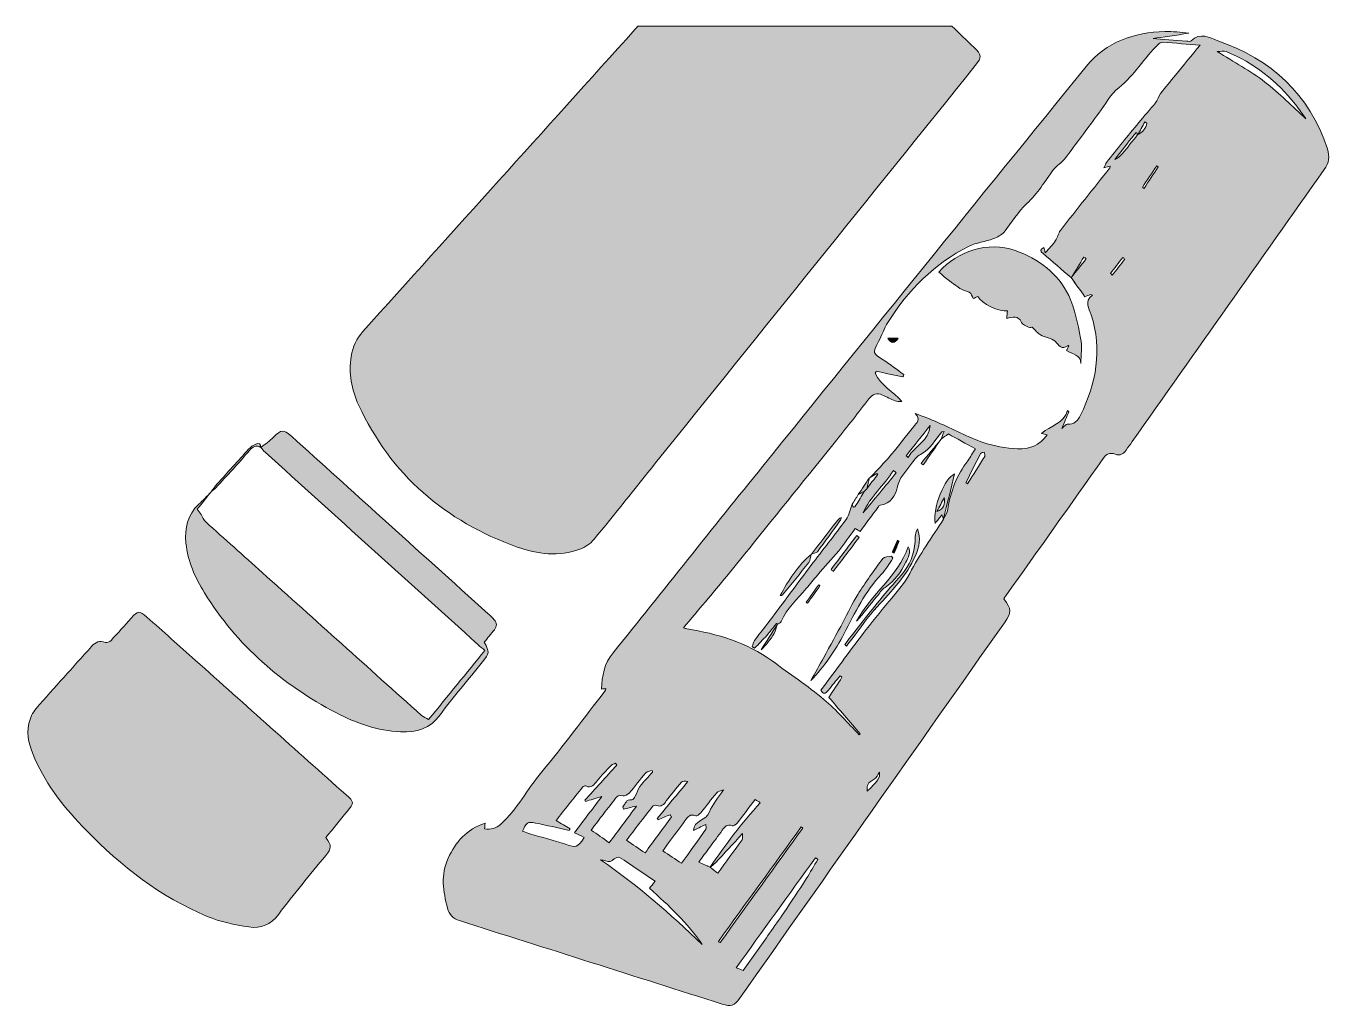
# Model space of a CAD drawing. Extents: x 869 to 1519, y -680 to -191.
import ezdxf

# ---------------------------------------------------------------- set-up
doc = ezdxf.new("R2010")
doc.units = 0
doc.header["$MEASUREMENT"] = 0
doc.layers.add('Livello 1', color=7, linetype='Continuous', lineweight=0)

# ---------------------------------------------------------------- blocks, each defined once
blk = doc.blocks.new('Block_0')
at = {"layer": 'Livello 1', "true_color": 0x000000, "transparency": 33554687}
h = blk.add_hatch(color=18, dxfattribs=at)
h.dxf.hatch_style = 2
edge = h.paths.add_edge_path()
edge.add_spline(control_points=[(1330.41, -190.99), (1334.08, -194.53), (1337.73, -198.09), (1341.42, -201.61), (1345.24, -205.26), (1345.36, -206.5), (1342.06, -210.6), (1288.99, -276.62), (1235.91, -342.64), (1182.83, -408.66), (1172.62, -421.36), (1162.5, -434.13), (1152.13, -446.69), (1150.36, -448.82), (1147.72, -450.63), (1145.12, -451.59), (1134.62, -455.49), (1123.97, -454.16), (1113.83, -450.52), (1077.97, -437.65), (1051, -414.6), (1034.87, -379.71), (1031.37, -372.14), (1029.83, -364.01), (1031.19, -355.57), (1031.95, -350.85), (1033.8, -346.71), (1037.06, -343.1), (1082.23, -293), (1127.35, -242.87), (1172.48, -192.74), (1172.99, -192.18), (1173.45, -191.58), (1173.94, -190.99), (1226.1, -190.99), (1278.25, -190.99), (1330.41, -190.99)], knot_values=[0, 0, 0, 0, 1, 1, 1, 2, 2, 2, 3, 3, 3, 4, 4, 4, 5, 5, 5, 6, 6, 6, 7, 7, 7, 8, 8, 8, 9, 9, 9, 10, 10, 10, 11, 11, 11, 12, 12, 12, 12], degree=3, periodic=0)
h = blk.add_hatch(color=18, dxfattribs=at)
h.dxf.hatch_style = 2
edge = h.paths.add_edge_path()
edge.add_spline(control_points=[(1425.27, -271.34), (1425.55, -271.51), (1425.82, -271.69), (1426.1, -271.86), (1428.46, -268.27), (1430.82, -264.68), (1433.17, -261.09), (1432.92, -260.92), (1432.67, -260.76), (1432.42, -260.59), (1430.04, -264.17), (1427.66, -267.75), (1425.27, -271.34)], knot_values=[0, 0, 0, 0, 1, 1, 1, 2, 2, 2, 3, 3, 3, 4, 4, 4, 4], degree=3, periodic=0)
edge = h.paths.add_edge_path()
edge.add_spline(control_points=[(1409.34, -314.28), (1409.66, -314.53), (1409.98, -314.77), (1410.3, -315.02), (1412.38, -312.38), (1414.45, -309.75), (1416.52, -307.11), (1416.16, -306.84), (1415.81, -306.56), (1415.46, -306.29), (1413.42, -308.95), (1411.38, -311.62), (1409.34, -314.28)], knot_values=[0, 0, 0, 0, 1, 1, 1, 2, 2, 2, 3, 3, 3, 4, 4, 4, 4], degree=3, periodic=0)
edge = h.paths.add_edge_path()
edge.add_spline(control_points=[(1294.32, -562.71), (1293.5, -563.87), (1292.88, -565.51), (1291.71, -566.23), (1288.43, -568.22), (1287.96, -568.67), (1288.16, -572.23), (1293.39, -567.41), (1294.73, -565.32), (1294.32, -562.71)], knot_values=[0, 0, 0, 0, 1, 1, 1, 2, 2, 2, 3, 3, 3, 3], degree=3, periodic=0)
edge = h.paths.add_edge_path()
edge.add_spline(control_points=[(1319.52, -389.99), (1315.52, -395.01), (1311.53, -400.03), (1307.53, -405.06), (1307.88, -405.33), (1308.23, -405.6), (1308.59, -405.86), (1311.59, -400.09), (1319.22, -397.83), (1319.52, -389.99)], knot_values=[0, 0, 0, 0, 1, 1, 1, 2, 2, 2, 3, 3, 3, 3], degree=3, periodic=0)
edge = h.paths.add_edge_path()
edge.add_spline(control_points=[(1337.34, -418.5), (1337.63, -418.66), (1337.92, -418.81), (1338.21, -418.97), (1341.07, -414.44), (1343.97, -409.94), (1346.74, -405.36), (1347.04, -404.87), (1346.6, -403.93), (1346.5, -403.2), (1345.87, -403.45), (1344.9, -403.52), (1344.66, -403.98), (1342.16, -408.78), (1339.77, -413.65), (1337.34, -418.5)], knot_values=[0, 0, 0, 0, 1, 1, 1, 2, 2, 2, 3, 3, 3, 4, 4, 4, 5, 5, 5, 5], degree=3, periodic=0)
edge = h.paths.add_edge_path()
edge.add_spline(control_points=[(1302.7, -413.53), (1302.22, -413.16), (1301.73, -412.8), (1301.25, -412.43), (1296.66, -419.78), (1289.66, -425.27), (1286.22, -433.49), (1291.71, -426.84), (1297.21, -420.18), (1302.7, -413.53)], knot_values=[0, 0, 0, 0, 1, 1, 1, 2, 2, 2, 3, 3, 3, 3], degree=3, periodic=0)
edge = h.paths.add_edge_path()
edge.add_spline(control_points=[(1214.11, -647), (1214.4, -647.2), (1214.68, -647.41), (1214.97, -647.62), (1228.68, -628.59), (1242.4, -609.56), (1256.12, -590.53), (1255.87, -590.35), (1255.62, -590.17), (1255.36, -589.99), (1241.61, -608.99), (1227.86, -628), (1214.11, -647)], knot_values=[0, 0, 0, 0, 1, 1, 1, 2, 2, 2, 3, 3, 3, 4, 4, 4, 4], degree=3, periodic=0)
edge = h.paths.add_edge_path()
edge.add_spline(control_points=[(1506.74, -237.26), (1505.08, -234.96), (1503.42, -232.42), (1501.54, -230.07), (1492.2, -218.43), (1480.95, -209.27), (1466.97, -203.74), (1465.77, -203.27), (1464.22, -203.68), (1462.59, -203.68), (1470.9, -208.93), (1479.04, -213.33), (1486.31, -218.87), (1493.58, -224.41), (1499.98, -231.1), (1506.74, -237.26)], knot_values=[0, 0, 0, 0, 1, 1, 1, 2, 2, 2, 3, 3, 3, 4, 4, 4, 5, 5, 5, 5], degree=3, periodic=0)
edge = h.paths.add_edge_path()
edge.add_spline(control_points=[(1226.48, -661.53), (1230.88, -655.28), (1235.24, -649.07), (1239.6, -642.86), (1241.97, -639.49), (1244.38, -636.15), (1246.68, -632.73), (1250.44, -627.13), (1254.19, -621.52), (1257.83, -615.84), (1259.86, -612.68), (1261.68, -609.37), (1263.59, -606.13), (1263.2, -605.89), (1262.81, -605.65), (1262.42, -605.41), (1249.29, -623.59), (1236.16, -641.78), (1222.86, -660.21), (1224.35, -660.75), (1225.33, -661.11), (1226.48, -661.53)], knot_values=[0, 0, 0, 0, 1, 1, 1, 2, 2, 2, 3, 3, 3, 4, 4, 4, 5, 5, 5, 6, 6, 6, 7, 7, 7, 7], degree=3, periodic=0)
edge = h.paths.add_edge_path()
edge.add_spline(control_points=[(1179.77, -620.54), (1180.68, -619.38), (1181.34, -618.55), (1182.58, -616.97), (1176.55, -612.92), (1170.77, -608.96), (1164.88, -605.18), (1164.33, -604.83), (1162.73, -605.3), (1162.18, -605.91), (1160.87, -607.35), (1159.58, -607.63), (1157.85, -606.91), (1157.09, -606.6), (1156.21, -606.59), (1155.39, -606.44), (1173.77, -618.75), (1190.07, -633.42), (1206.06, -648.5), (1198.73, -637.89), (1189.43, -629.15), (1179.77, -620.54)], knot_values=[0, 0, 0, 0, 1, 1, 1, 2, 2, 2, 3, 3, 3, 4, 4, 4, 5, 5, 5, 6, 6, 6, 7, 7, 7, 7], degree=3, periodic=0)
edge = h.paths.add_edge_path()
edge.add_spline(control_points=[(1181.27, -562.71), (1181.22, -562.41), (1181.16, -562.1), (1181.11, -561.8), (1180.02, -562.2), (1178.58, -562.29), (1177.91, -563.05), (1175.06, -566.31), (1172.51, -569.83), (1169.67, -573.1), (1168.98, -573.89), (1167.46, -574.68), (1166.59, -574.46), (1164.6, -573.94), (1163.6, -574.67), (1162.53, -576.13), (1160.48, -578.93), (1158.28, -581.62), (1156.16, -584.37), (1154.2, -586.9), (1152.28, -589.46), (1150.71, -591.52), (1153.86, -593.73), (1156.66, -595.71), (1159.72, -597.85), (1164.01, -592.08), (1168.45, -586.11), (1173.32, -579.57), (1170.49, -580.22), (1168.67, -580.65), (1166.86, -581.07), (1166.71, -580.72), (1166.56, -580.37), (1166.41, -580.02), (1167.81, -578.71), (1167.91, -576.07), (1170.97, -576.4), (1171.49, -576.46), (1172.32, -575.39), (1172.7, -574.68), (1173.55, -573.09), (1173.95, -571.19), (1175.01, -569.79), (1176.91, -567.29), (1179.17, -565.06), (1181.27, -562.71)], knot_values=[0, 0, 0, 0, 1, 1, 1, 2, 2, 2, 3, 3, 3, 4, 4, 4, 5, 5, 5, 6, 6, 6, 7, 7, 7, 8, 8, 8, 9, 9, 9, 10, 10, 10, 11, 11, 11, 12, 12, 12, 13, 13, 13, 14, 14, 14, 15, 15, 15, 15], degree=3, periodic=0)
edge = h.paths.add_edge_path()
edge.add_spline(control_points=[(1184.08, -586.4), (1183.93, -586.19), (1183.79, -585.99), (1183.64, -585.78), (1188.72, -579.63), (1193.8, -573.47), (1198.87, -567.32), (1197.65, -566.95), (1196.3, -567), (1195.69, -567.7), (1193.05, -570.7), (1190.58, -573.86), (1188.14, -577.04), (1186.84, -578.74), (1185.74, -580.42), (1183.15, -579.22), (1182.68, -579.01), (1181.58, -579.37), (1181.22, -579.82), (1176.77, -585.51), (1172.41, -591.26), (1168.3, -596.62), (1171.53, -598.82), (1174.42, -600.79), (1177.55, -602.93), (1181.87, -597.07), (1186.32, -591.04), (1190.77, -585.01), (1190.51, -584.64), (1190.25, -584.27), (1189.99, -583.9), (1188.02, -584.74), (1186.05, -585.57), (1184.08, -586.4)], knot_values=[0, 0, 0, 0, 1, 1, 1, 2, 2, 2, 3, 3, 3, 4, 4, 4, 5, 5, 5, 6, 6, 6, 7, 7, 7, 8, 8, 8, 9, 9, 9, 10, 10, 10, 11, 11, 11, 11], degree=3, periodic=0)
edge = h.paths.add_edge_path()
edge.add_spline(control_points=[(1216.63, -571.44), (1215.3, -572.04), (1213.92, -572.24), (1213.23, -573.04), (1210.48, -576.24), (1207.99, -579.67), (1205.29, -582.92), (1204.69, -583.66), (1203.35, -584.69), (1202.85, -584.47), (1199.89, -583.14), (1198.77, -585.13), (1197.41, -587.01), (1194.72, -590.69), (1191.94, -594.3), (1189.21, -597.95), (1188.15, -599.38), (1187.13, -600.85), (1186.41, -601.86), (1189.61, -604.01), (1192.47, -605.92), (1195.72, -608.1), (1199.61, -602.7), (1203.81, -596.95), (1207.89, -591.1), (1208.26, -590.57), (1207.86, -589.5), (1207.82, -588.7), (1205.34, -589.94), (1203.43, -590.89), (1201.65, -591.78), (1201.82, -586.47), (1208.07, -587), (1209.63, -582.51), (1210.96, -578.71), (1213.98, -575.5), (1216.63, -571.44)], knot_values=[0, 0, 0, 0, 1, 1, 1, 2, 2, 2, 3, 3, 3, 4, 4, 4, 5, 5, 5, 6, 6, 6, 7, 7, 7, 8, 8, 8, 9, 9, 9, 10, 10, 10, 11, 11, 11, 12, 12, 12, 12], degree=3, periodic=0)
edge = h.paths.add_edge_path()
edge.add_spline(control_points=[(1147.92, -577.23), (1147.81, -577.06), (1147.71, -576.89), (1147.6, -576.72), (1152.89, -570.86), (1158.19, -565), (1163.49, -559.14), (1163.28, -558.86), (1163.06, -558.58), (1162.85, -558.29), (1162.11, -558.62), (1161.17, -558.76), (1160.66, -559.29), (1158.27, -561.78), (1155.95, -564.33), (1153.72, -566.97), (1152.19, -568.78), (1151.05, -571.08), (1147.99, -569.57), (1147.63, -569.39), (1146.68, -569.8), (1146.35, -570.21), (1141.9, -575.76), (1137.52, -581.36), (1133.24, -586.8), (1135.81, -588.29), (1138.03, -589.58), (1140.25, -590.87), (1140.08, -591.15), (1139.92, -591.43), (1139.75, -591.71), (1134.18, -590.47), (1128.62, -589.13), (1123.02, -588.02), (1119.04, -587.22), (1118.28, -587.8), (1116.53, -592.13), (1117.74, -592.56), (1118.92, -593.03), (1120.14, -593.39), (1126.07, -595.14), (1132.04, -596.73), (1137.93, -598.62), (1143.56, -600.42), (1143.52, -600.55), (1147.23, -595.25), (1145.62, -594.44), (1144.03, -593.65), (1142.41, -592.84), (1146.9, -586.9), (1151.24, -581.16), (1156.03, -574.82), (1152.72, -575.8), (1150.32, -576.52), (1147.92, -577.23)], knot_values=[0, 0, 0, 0, 1, 1, 1, 2, 2, 2, 3, 3, 3, 4, 4, 4, 5, 5, 5, 6, 6, 6, 7, 7, 7, 8, 8, 8, 9, 9, 9, 10, 10, 10, 11, 11, 11, 12, 12, 12, 13, 13, 13, 14, 14, 14, 15, 15, 15, 16, 16, 16, 17, 17, 17, 18, 18, 18, 18], degree=3, periodic=0)
edge = h.paths.add_edge_path()
edge.add_spline(control_points=[(1209.96, -609.99), (1211.15, -610.95), (1212.33, -611.91), (1213.74, -613.06), (1217.8, -607.49), (1221.88, -601.96), (1225.86, -596.35), (1226.26, -595.79), (1226, -594.77), (1226.09, -593.33), (1221.23, -598.57), (1216.96, -603.22), (1212.64, -607.82), (1211.84, -608.67), (1210.83, -609.32), (1209.92, -610.06), (1217.57, -598.88), (1225.72, -588.09), (1234.92, -577.9), (1234.13, -577.43), (1233.32, -576.94), (1232.34, -576.35), (1229.3, -580.38), (1226.43, -584.3), (1223.42, -588.11), (1222.86, -588.81), (1221.5, -589.69), (1220.95, -589.46), (1218.34, -588.34), (1217.24, -589.88), (1216, -591.65), (1214.01, -594.49), (1211.89, -597.24), (1209.83, -600.02), (1207.99, -602.5), (1206.16, -604.99), (1204.26, -607.56), (1206.46, -608.51), (1208.19, -609.27), (1209.96, -609.99)], knot_values=[0, 0, 0, 0, 1, 1, 1, 2, 2, 2, 3, 3, 3, 4, 4, 4, 5, 5, 5, 6, 6, 6, 7, 7, 7, 8, 8, 8, 9, 9, 9, 10, 10, 10, 11, 11, 11, 12, 12, 12, 13, 13, 13, 13], degree=3, periodic=0)
edge = h.paths.add_edge_path()
edge.add_spline(control_points=[(1422.91, -245.07), (1425.61, -243.97), (1426.86, -241.89), (1427.53, -239.4), (1427.18, -239.18), (1426.83, -238.96), (1426.48, -238.74), (1425.29, -240.91), (1424.1, -243.08), (1422.91, -245.25), (1422.46, -243.1), (1421.68, -244.57), (1421.21, -245.16), (1417.94, -249.26), (1414.72, -253.4), (1411.49, -257.53), (1413, -256.86), (1414.23, -255.89), (1415.22, -254.7), (1417.84, -251.54), (1420.36, -248.29), (1422.91, -245.07)], knot_values=[0, 0, 0, 0, 1, 1, 1, 2, 2, 2, 3, 3, 3, 4, 4, 4, 5, 5, 5, 6, 6, 6, 7, 7, 7, 7], degree=3, periodic=0)
edge = h.paths.add_edge_path()
edge.add_spline(control_points=[(1288, -421.51), (1289.83, -419.09), (1291.66, -416.68), (1293.49, -414.27), (1293.31, -414.16), (1293.13, -414.05), (1292.94, -413.94), (1291.88, -414.61), (1290.81, -415.28), (1289.75, -415.94), (1291.42, -414.14), (1293.08, -412.33), (1294.75, -410.52), (1296.63, -408.47), (1298.62, -406.51), (1300.38, -404.35), (1304.07, -399.82), (1307.59, -395.14), (1311.29, -390.61), (1312.89, -388.64), (1315.06, -386.94), (1312.17, -384.06), (1316.16, -385.42), (1319.76, -386.86), (1323.31, -388.44), (1330.84, -391.79), (1338.17, -395.71), (1345.91, -398.45), (1351.33, -400.36), (1357.27, -401.22), (1363.04, -401.59), (1368.82, -401.96), (1374.08, -399.9), (1377.92, -394.64), (1376.91, -394.37), (1376.16, -394.18), (1375.09, -393.9), (1379.57, -389.99), (1386.17, -389.12), (1387.97, -382.47), (1388.2, -382.69), (1388.42, -382.91), (1388.65, -383.12), (1387.59, -385.67), (1386.52, -388.22), (1385.19, -391.42), (1386.45, -390.41), (1387.19, -389.32), (1387.86, -389.36), (1391.3, -389.58), (1393.16, -387.61), (1394.46, -384.92), (1402.28, -368.86), (1405.4, -352.3), (1399.74, -334.79), (1398.72, -331.62), (1396.06, -328.35), (1400.44, -325.02), (1400.11, -324.94), (1399.78, -324.86), (1399.45, -324.78), (1398.52, -325.11), (1397.59, -325.45), (1396.57, -325.81), (1394.31, -322.62), (1392.06, -319.45), (1389.8, -316.28), (1392.31, -313.14), (1394.81, -310), (1397.31, -306.87), (1396.92, -306.6), (1396.53, -306.33), (1396.13, -306.05), (1394.05, -309.49), (1391.97, -312.93), (1389.88, -316.37), (1385.18, -312.36), (1380.5, -308.33), (1375.77, -304.36), (1374.18, -303.03), (1374.46, -302.13), (1376.19, -301.24), (1376.38, -302), (1376.55, -302.65), (1376.89, -304), (1378.89, -301.67), (1380.67, -299.92), (1382.04, -297.9), (1383.09, -296.37), (1383.32, -294.24), (1384.44, -292.79), (1392.58, -282.35), (1400.85, -272.02), (1409.06, -261.64), (1409.21, -261.44), (1409.22, -261.13), (1409.3, -260.83), (1408.33, -261.04), (1407.51, -261.22), (1406.06, -261.54), (1406.75, -260.22), (1406.99, -259.5), (1407.43, -258.95), (1412.74, -252.31), (1418.06, -245.66), (1423.44, -239.08), (1426.15, -235.77), (1429.1, -232.64), (1431.77, -229.29), (1432.86, -227.91), (1433.3, -226.01), (1434.37, -224.59), (1436.7, -221.48), (1439.25, -218.54), (1441.7, -215.52), (1445.76, -210.55), (1449.82, -205.57), (1453.97, -200.49), (1448.1, -200.03), (1441.67, -199.49), (1435.23, -199.07), (1434.59, -199.03), (1433.78, -199.54), (1433.27, -200.03), (1426.19, -206.76), (1421.39, -215.49), (1413.52, -221.68), (1409.4, -224.92), (1406.79, -230.09), (1403.55, -234.43), (1397.85, -242.03), (1392.27, -249.71), (1386.48, -257.24), (1384.95, -259.21), (1382.52, -260.48), (1381.03, -262.48), (1376.72, -268.25), (1373.14, -274.46), (1367.64, -279.46), (1363.24, -283.46), (1360.26, -289), (1356.36, -293.61), (1355.08, -295.13), (1353.03, -296.22), (1351.11, -296.9), (1347.05, -298.36), (1342.55, -298.83), (1338.74, -300.74), (1321.6, -309.32), (1308.63, -322.53), (1298.47, -338.6), (1296.58, -341.58), (1295.55, -345.08), (1293.88, -348.21), (1290.81, -353.99), (1290.79, -353.87), (1296.13, -357.3), (1299.68, -359.58), (1303.04, -362.15), (1306.48, -364.59), (1306.31, -364.98), (1306.13, -365.37), (1305.96, -365.76), (1301.54, -364.82), (1297.12, -363.88), (1292.7, -362.95), (1292.52, -363.27), (1292.35, -363.6), (1292.18, -363.92), (1294.77, -370.18), (1301.26, -372.96), (1305.37, -378.07), (1304.19, -378.13), (1303.08, -378.04), (1302.09, -377.64), (1299.97, -376.79), (1297.91, -375.82), (1295.86, -374.83), (1292.99, -373.44), (1290.91, -374.4), (1289.07, -376.76), (1283.79, -383.57), (1278.5, -390.39), (1273.1, -397.12), (1258.54, -415.22), (1243.92, -433.28), (1229.33, -451.36), (1225.66, -455.91), (1222.04, -460.52), (1218.3, -465.01), (1211.2, -473.55), (1204.02, -482.03), (1196.72, -490.72), (1197.5, -490.99), (1197.89, -491.19), (1198.3, -491.26), (1213.55, -493.75), (1228.15, -497.97), (1240.84, -507.27), (1249.49, -513.61), (1258.43, -519.62), (1266.66, -526.48), (1273, -531.76), (1278.42, -538.14), (1284.25, -544.03), (1284.41, -543.9), (1284.58, -543.76), (1284.75, -543.63), (1279.5, -537.53), (1274.26, -531.43), (1269.08, -525.42), (1271.35, -521.96), (1273.49, -518.69), (1275.63, -515.42), (1275.32, -515.2), (1275.02, -514.97), (1274.71, -514.75), (1272.73, -517.13), (1270.67, -519.46), (1268.8, -521.93), (1267.3, -523.91), (1266.19, -523.82), (1265.12, -521.89), (1272.21, -512.37), (1279.11, -502.96), (1286.18, -493.67), (1290.31, -488.22), (1294.59, -482.88), (1299, -477.66), (1302.74, -473.22), (1306.56, -469.05), (1309.36, -463.71), (1314.3, -454.3), (1320.53, -445.58), (1326.22, -436.57), (1326.22, -436.57), (1326.21, -436.54), (1326.21, -436.54), (1326.95, -434.98), (1328.12, -433.48), (1328.35, -431.85), (1329.6, -422.87), (1332.87, -414.79), (1338.27, -407.51), (1339.66, -405.64), (1340.8, -403.57), (1342.08, -401.57), (1337.29, -398.96), (1332.87, -396.54), (1328.62, -394.22), (1327.27, -395.16), (1326.15, -395.95), (1325.03, -396.73), (1325.03, -396.73), (1325.09, -396.82), (1325.09, -396.82), (1325.52, -395.6), (1325.96, -394.38), (1326.46, -392.96), (1325.81, -393.09), (1325.53, -393.06), (1325.42, -393.18), (1321.89, -396.9), (1319.82, -401.89), (1314.8, -404.37), (1312.81, -405.35), (1311.29, -407.56), (1309.94, -409.48), (1307.4, -413.12), (1304.08, -415.96), (1303.08, -421.03), (1302.42, -424.41), (1299.92, -429.18), (1294.64, -429.63), (1294.25, -429.66), (1293.88, -430.36), (1293.56, -430.79), (1290.65, -434.69), (1287.75, -438.61), (1284.7, -442.72), (1284.04, -442.35), (1283.08, -441.81), (1282.18, -441.3), (1279.4, -445.12), (1276.88, -448.9), (1274.02, -452.41), (1270.64, -456.55), (1266.95, -460.43), (1263.44, -464.47), (1261.53, -466.68), (1259.78, -469.02), (1257.88, -471.24), (1253.4, -476.48), (1248.1, -481.09), (1245.3, -487.65), (1245.02, -488.3), (1244.03, -488.65), (1243.37, -489.14), (1243.37, -489.14), (1243.41, -489.2), (1243.41, -489.2), (1243.34, -489.03), (1243.29, -488.85), (1243.2, -488.69), (1243.19, -488.67), (1242.97, -488.71), (1242.91, -488.78), (1241.34, -490.7), (1239.86, -492.7), (1238.21, -494.55), (1236.25, -496.75), (1234.16, -498.82), (1232.12, -500.94), (1231.71, -500.68), (1231.3, -500.42), (1230.9, -500.16), (1231.28, -499.13), (1231.45, -497.95), (1232.08, -497.11), (1234.98, -493.19), (1238.05, -489.4), (1240.97, -485.5), (1247.4, -476.94), (1253.73, -468.3), (1260.19, -459.75), (1265.99, -452.07), (1272.04, -444.57), (1277.69, -436.78), (1279.23, -434.65), (1279.72, -431.76), (1280.7, -429.22), (1280.94, -430.9), (1281.7, -431.16), (1282.62, -429.73), (1284.06, -427.48), (1285.33, -425.12), (1286.67, -422.81), (1287.11, -422.37), (1287.56, -421.94), (1288, -421.51)], knot_values=[0, 0, 0, 0, 1, 1, 1, 2, 2, 2, 3, 3, 3, 4, 4, 4, 5, 5, 5, 6, 6, 6, 7, 7, 7, 8, 8, 8, 9, 9, 9, 10, 10, 10, 11, 11, 11, 12, 12, 12, 13, 13, 13, 14, 14, 14, 15, 15, 15, 16, 16, 16, 17, 17, 17, 18, 18, 18, 19, 19, 19, 20, 20, 20, 21, 21, 21, 22, 22, 22, 23, 23, 23, 24, 24, 24, 25, 25, 25, 26, 26, 26, 27, 27, 27, 28, 28, 28, 29, 29, 29, 30, 30, 30, 31, 31, 31, 32, 32, 32, 33, 33, 33, 34, 34, 34, 35, 35, 35, 36, 36, 36, 37, 37, 37, 38, 38, 38, 39, 39, 39, 40, 40, 40, 41, 41, 41, 42, 42, 42, 43, 43, 43, 44, 44, 44, 45, 45, 45, 46, 46, 46, 47, 47, 47, 48, 48, 48, 49, 49, 49, 50, 50, 50, 51, 51, 51, 52, 52, 52, 53, 53, 53, 54, 54, 54, 55, 55, 55, 56, 56, 56, 57, 57, 57, 58, 58, 58, 59, 59, 59, 60, 60, 60, 61, 61, 61, 62, 62, 62, 63, 63, 63, 64, 64, 64, 65, 65, 65, 66, 66, 66, 67, 67, 67, 68, 68, 68, 69, 69, 69, 70, 70, 70, 71, 71, 71, 72, 72, 72, 73, 73, 73, 74, 74, 74, 75, 75, 75, 76, 76, 76, 77, 77, 77, 78, 78, 78, 79, 79, 79, 80, 80, 80, 81, 81, 81, 82, 82, 82, 83, 83, 83, 84, 84, 84, 85, 85, 85, 86, 86, 86, 87, 87, 87, 88, 88, 88, 89, 89, 89, 90, 90, 90, 91, 91, 91, 92, 92, 92, 93, 93, 93, 94, 94, 94, 95, 95, 95, 96, 96, 96, 97, 97, 97, 98, 98, 98, 99, 99, 99, 100, 100, 100, 101, 101, 101, 102, 102, 102, 103, 103, 103, 104, 104, 104, 105, 105, 105, 106, 106, 106, 107, 107, 107, 108, 108, 108, 109, 109, 109, 110, 110, 110, 111, 111, 111, 112, 112, 112, 113, 113, 113, 113], degree=3, periodic=0)
edge = h.paths.add_edge_path()
edge.add_spline(control_points=[(1097.87, -588.08), (1097.78, -589.28), (1097.73, -590), (1097.66, -591), (1100.73, -591.23), (1103.21, -590.84), (1105.69, -588.61), (1114, -581.1), (1118.97, -571.03), (1126.06, -562.57), (1137, -549.51), (1147.11, -535.76), (1157.57, -522.29), (1157.76, -522.05), (1157.82, -521.71), (1158.08, -521.06), (1157.27, -521.13), (1156.68, -521.19), (1155.81, -521.27), (1156.19, -514.71), (1157.18, -508.7), (1161.62, -503.22), (1186.61, -472.34), (1211.24, -441.17), (1236.18, -410.26), (1289.8, -343.81), (1343.49, -277.43), (1397.27, -211.11), (1407.27, -198.79), (1421.06, -194.14), (1436.48, -193.71), (1440.45, -193.6), (1444.44, -194.09), (1448.38, -194.56), (1441.93, -195.52), (1435.49, -196.47), (1430.58, -197.2), (1435.14, -197.57), (1441.26, -198.07), (1447.37, -198.53), (1448.12, -198.59), (1449.2, -198.75), (1449.58, -198.35), (1453.96, -193.76), (1458.93, -196.94), (1462.81, -198.28), (1489.47, -207.52), (1508.42, -224.9), (1517.43, -252.2), (1518.68, -256), (1518.25, -259.11), (1515.83, -262.52), (1483.88, -307.63), (1452.07, -352.83), (1420.22, -398), (1419.22, -399.42), (1418.17, -400.81), (1417.19, -402.24), (1415.81, -404.23), (1414.15, -405.17), (1411.63, -404.27), (1409.13, -403.38), (1407.37, -404.07), (1405.68, -406.47), (1389.63, -429.31), (1373.43, -452.03), (1357.27, -474.79), (1356.9, -475.31), (1356.58, -475.87), (1356.27, -476.36), (1360.1, -481.59), (1360.17, -483.13), (1356.59, -488.22), (1312.61, -550.63), (1268.63, -613.03), (1224.64, -675.42), (1222.05, -679.1), (1220.38, -679.65), (1216.01, -678.26), (1172.38, -664.4), (1128.75, -650.5), (1085.1, -636.67), (1081.86, -635.64), (1080.06, -633.76), (1079.18, -630.47), (1076.95, -622.12), (1075.69, -613.74), (1079.48, -605.6), (1083.18, -597.63), (1088.55, -591.1), (1097.87, -588.08)], knot_values=[0, 0, 0, 0, 1, 1, 1, 2, 2, 2, 3, 3, 3, 4, 4, 4, 5, 5, 5, 6, 6, 6, 7, 7, 7, 8, 8, 8, 9, 9, 9, 10, 10, 10, 11, 11, 11, 12, 12, 12, 13, 13, 13, 14, 14, 14, 15, 15, 15, 16, 16, 16, 17, 17, 17, 18, 18, 18, 19, 19, 19, 20, 20, 20, 21, 21, 21, 22, 22, 22, 23, 23, 23, 24, 24, 24, 25, 25, 25, 26, 26, 26, 27, 27, 27, 28, 28, 28, 29, 29, 29, 30, 30, 30, 30], degree=3, periodic=0)
h = blk.add_hatch(color=18, dxfattribs=at)
h.dxf.hatch_style = 2
edge = h.paths.add_edge_path()
edge.add_spline(control_points=[(1323.93, -313.58), (1333.18, -302.89), (1348.34, -298.12), (1361.82, -302.81), (1373.68, -306.95), (1383.12, -314.14), (1388.58, -325.29), (1391.75, -331.78), (1393.08, -339.27), (1394.52, -346.45), (1395.33, -350.5), (1394.66, -354.85), (1394.57, -359.15), (1394.7, -354.36), (1390.2, -354.7), (1387.52, -352.64), (1387.88, -351.89), (1388.26, -351.08), (1388.65, -350.27), (1388.45, -350.17), (1388.31, -350.07), (1388.27, -350.1), (1385.02, -352.56), (1383.85, -350.06), (1381.78, -348.01), (1380.02, -346.27), (1376.81, -346.09), (1374.45, -344.84), (1373.06, -344.1), (1372.06, -342.62), (1370.41, -341), (1370.35, -341), (1369.31, -341.27), (1368.53, -340.94), (1367.24, -340.39), (1365.5, -339.71), (1365.04, -338.62), (1363.44, -334.79), (1360.55, -336.14), (1357.7, -336.6), (1357.85, -335.19), (1357.97, -334.02), (1358.09, -332.83), (1354.22, -333.57), (1344.9, -329.08), (1343.34, -325.67), (1342.59, -326.02), (1341.84, -326.37), (1341.01, -326.76), (1340.88, -326.45), (1340.79, -326.15), (1340.64, -325.89), (1339.96, -324.66), (1339.95, -323.49), (1337.67, -323.03), (1334.63, -322.41), (1331.94, -319.85), (1329.22, -317.96), (1327.41, -316.71), (1325.81, -315.15), (1323.93, -313.58)], knot_values=[0, 0, 0, 0, 1, 1, 1, 2, 2, 2, 3, 3, 3, 4, 4, 4, 5, 5, 5, 6, 6, 6, 7, 7, 7, 8, 8, 8, 9, 9, 9, 10, 10, 10, 11, 11, 11, 12, 12, 12, 13, 13, 13, 14, 14, 14, 15, 15, 15, 16, 16, 16, 17, 17, 17, 18, 18, 18, 19, 19, 19, 20, 20, 20, 20], degree=3, periodic=0)
h = blk.add_hatch(color=18, dxfattribs=at)
h.dxf.hatch_style = 2
edge = h.paths.add_edge_path()
edge.add_spline(control_points=[(1298.47, -346.48), (1300.32, -346.48), (1301.65, -346.48), (1303.63, -346.48), (1301.6, -349.36), (1300.23, -349.46), (1298.47, -346.48)], knot_values=[0, 0, 0, 0, 1, 1, 1, 2, 2, 2, 2], degree=3, periodic=0)
h = blk.add_hatch(color=18, dxfattribs=at)
h.dxf.hatch_style = 2
edge = h.paths.add_edge_path()
edge.add_spline(control_points=[(986.14, -400.94), (988.29, -399.25), (990.65, -397.76), (992.54, -395.81), (996.26, -391.98), (997.44, -391.77), (1001.4, -395.33), (1016.49, -408.93), (1031.56, -422.55), (1046.64, -436.16), (1064.22, -452.03), (1081.8, -467.9), (1099.38, -483.78), (1100.42, -484.72), (1101.49, -485.66), (1102.41, -486.72), (1103.8, -488.31), (1103.93, -490), (1102.5, -491.71), (1100.78, -493.8), (1099.1, -495.93), (1097.43, -497.99), (1100.19, -503.02), (1100.17, -503.31), (1096.55, -507.8), (1089.53, -516.51), (1082.1, -524.93), (1075.59, -534.01), (1070.46, -541.17), (1063.64, -542.87), (1055.74, -542.58), (1044.32, -542.15), (1033.81, -538.32), (1023.81, -533.13), (996.64, -519.03), (974.33, -499.49), (958.1, -473.37), (953.37, -465.76), (949.82, -457.6), (948.89, -448.54), (948.12, -441.14), (949.69, -434.51), (955.3, -429.2), (957.39, -427.22), (959.39, -425.14), (961.43, -423.1), (961.43, -423.1), (961.37, -423.04), (961.37, -423.04), (959.06, -425.97), (956.76, -428.9), (954.53, -431.73), (955.2, -432.63), (955.88, -433.48), (956.47, -434.39), (957.26, -435.6), (957.74, -437.12), (958.76, -438.05), (968.09, -446.51), (977.52, -454.85), (986.9, -463.26), (1013.32, -486.97), (1039.72, -510.7), (1066.16, -534.38), (1067.2, -535.31), (1068.59, -535.84), (1069.72, -536.5), (1079.34, -524.69), (1088.58, -513.36), (1097.81, -502.03), (1096.46, -500.92), (1095.36, -500.08), (1094.34, -499.16), (1058.97, -467.2), (1023.62, -435.23), (988.28, -403.25), (987.5, -402.55), (986.89, -401.67), (986.21, -400.88), (986.21, -400.88), (986.14, -400.94), (986.14, -400.94)], knot_values=[0, 0, 0, 0, 1, 1, 1, 2, 2, 2, 3, 3, 3, 4, 4, 4, 5, 5, 5, 6, 6, 6, 7, 7, 7, 8, 8, 8, 9, 9, 9, 10, 10, 10, 11, 11, 11, 12, 12, 12, 13, 13, 13, 14, 14, 14, 15, 15, 15, 16, 16, 16, 17, 17, 17, 18, 18, 18, 19, 19, 19, 20, 20, 20, 21, 21, 21, 22, 22, 22, 23, 23, 23, 24, 24, 24, 25, 25, 25, 26, 26, 26, 27, 27, 27, 27], degree=3, periodic=0)
h = blk.add_hatch(color=18, dxfattribs=at)
h.dxf.hatch_style = 2
edge = h.paths.add_edge_path()
edge.add_spline(control_points=[(961.43, -423.1), (962.44, -421.75), (963.36, -420.33), (964.47, -419.07), (969.64, -413.29), (974.82, -407.52), (980.08, -401.82), (981.07, -400.75), (982.34, -399.79), (983.67, -399.24), (984.88, -398.74), (986.38, -398.84), (986.14, -400.94), (986.14, -400.94), (986.21, -400.88), (986.21, -400.88), (983.76, -399.51), (982.17, -400.54), (980.48, -402.49), (975.02, -408.78), (969.38, -414.92), (963.78, -421.08), (963.09, -421.84), (962.18, -422.39), (961.37, -423.04), (961.37, -423.04), (961.43, -423.1), (961.43, -423.1)], knot_values=[0, 0, 0, 0, 1, 1, 1, 2, 2, 2, 3, 3, 3, 4, 4, 4, 5, 5, 5, 6, 6, 6, 7, 7, 7, 8, 8, 8, 9, 9, 9, 9], degree=3, periodic=0)
h = blk.add_hatch(color=18, dxfattribs=at)
h.dxf.hatch_style = 2
edge = h.paths.add_edge_path()
edge.add_spline(control_points=[(1325.03, -396.73), (1322.05, -401.03), (1319.06, -405.32), (1316.07, -409.62), (1315.73, -409.36), (1315.39, -409.1), (1315.05, -408.84), (1318.4, -404.84), (1321.75, -400.83), (1325.09, -396.82), (1325.09, -396.82), (1325.03, -396.73), (1325.03, -396.73)], knot_values=[0, 0, 0, 0, 1, 1, 1, 2, 2, 2, 3, 3, 3, 4, 4, 4, 4], degree=3, periodic=0)
h = blk.add_hatch(color=18, dxfattribs=at)
h.dxf.hatch_style = 2
edge = h.paths.add_edge_path()
edge.add_spline(control_points=[(1322.96, -432.88), (1326.2, -431.6), (1327.27, -429.3), (1326.57, -425.84), (1325.37, -428.19), (1324.29, -430.29), (1322.96, -432.88)], knot_values=[0, 0, 0, 0, 1, 1, 1, 2, 2, 2, 2], degree=3, periodic=0)
edge = h.paths.add_edge_path()
edge.add_spline(control_points=[(1326.22, -436.57), (1325.99, -435.99), (1325.76, -435.41), (1325.4, -434.5), (1324.22, -435.99), (1323.22, -437.25), (1322.01, -438.77), (1320.99, -430.46), (1326.66, -416.23), (1331.73, -414.13), (1329.86, -421.66), (1328.03, -429.09), (1326.2, -436.53), (1326.21, -436.54), (1326.22, -436.57), (1326.22, -436.57)], knot_values=[0, 0, 0, 0, 1, 1, 1, 2, 2, 2, 3, 3, 3, 4, 4, 4, 5, 5, 5, 5], degree=3, periodic=0)
h = blk.add_hatch(color=18, dxfattribs=at)
h.dxf.hatch_style = 2
edge = h.paths.add_edge_path()
edge.add_spline(control_points=[(1286.67, -422.81), (1285.7, -423.34), (1284.72, -423.88), (1283.75, -424.42), (1285.6, -421.63), (1287.45, -418.85), (1289.29, -416.07), (1288.86, -417.88), (1288.43, -419.69), (1288, -421.51), (1287.56, -421.94), (1287.11, -422.37), (1286.67, -422.81)], knot_values=[0, 0, 0, 0, 1, 1, 1, 2, 2, 2, 3, 3, 3, 4, 4, 4, 4], degree=3, periodic=0)
h = blk.add_hatch(color=18, dxfattribs=at)
h.dxf.hatch_style = 2
edge = h.paths.add_edge_path()
edge.add_spline(control_points=[(1260.38, -454.11), (1264.55, -448.73), (1268.73, -443.36), (1272.89, -437.98), (1273.53, -437.16), (1274.13, -436.29), (1275.33, -435.74), (1275.11, -436.32), (1275, -436.99), (1274.65, -437.48), (1270.93, -442.65), (1267.24, -447.84), (1263.37, -452.89), (1262.81, -453.63), (1261.37, -453.69), (1260.33, -454.06), (1260.32, -454.05), (1260.38, -454.11), (1260.38, -454.11)], knot_values=[0, 0, 0, 0, 1, 1, 1, 2, 2, 2, 3, 3, 3, 4, 4, 4, 5, 5, 5, 6, 6, 6, 6], degree=3, periodic=0)
h = blk.add_hatch(color=18, dxfattribs=at)
h.dxf.hatch_style = 2
edge = h.paths.add_edge_path()
edge.add_spline(control_points=[(1276.98, -499.13), (1283.18, -491.26), (1289.31, -483.33), (1295.6, -475.54), (1299.14, -471.15), (1303.09, -467.1), (1306.58, -462.68), (1310.55, -457.66), (1312.09, -451.73), (1312.16, -445.36), (1312.18, -444.06), (1312.67, -442.77), (1313.25, -441.53), (1314.88, -446.21), (1314.29, -450.44), (1312.22, -454.95), (1307.69, -464.84), (1300.48, -472.49), (1293.18, -480.25), (1288.52, -485.2), (1284.76, -490.98), (1280.59, -496.39), (1279.7, -497.55), (1278.79, -498.7), (1277.89, -499.86), (1277.59, -499.62), (1277.28, -499.37), (1276.98, -499.13)], knot_values=[0, 0, 0, 0, 1, 1, 1, 2, 2, 2, 3, 3, 3, 4, 4, 4, 5, 5, 5, 6, 6, 6, 7, 7, 7, 8, 8, 8, 9, 9, 9, 9], degree=3, periodic=0)
h = blk.add_hatch(color=18, dxfattribs=at)
h.dxf.hatch_style = 2
edge = h.paths.add_edge_path()
edge.add_spline(control_points=[(1284.2, -445.74), (1279.91, -451.38), (1275.62, -457.01), (1271.33, -462.64), (1270.95, -462.35), (1270.57, -462.06), (1270.18, -461.77), (1274.44, -456.11), (1278.7, -450.45), (1282.96, -444.79), (1283.38, -445.11), (1283.79, -445.43), (1284.2, -445.74)], knot_values=[0, 0, 0, 0, 1, 1, 1, 2, 2, 2, 3, 3, 3, 4, 4, 4, 4], degree=3, periodic=0)
h = blk.add_hatch(color=18, dxfattribs=at)
h.dxf.hatch_style = 2
edge = h.paths.add_edge_path()
edge.add_spline(control_points=[(1304.11, -447.57), (1303.29, -449.55), (1302.47, -451.54), (1301.65, -453.52), (1301.31, -453.38), (1300.98, -453.23), (1300.65, -453.09), (1301.51, -451.12), (1302.37, -449.16), (1303.23, -447.19), (1303.52, -447.32), (1303.81, -447.44), (1304.11, -447.57)], knot_values=[0, 0, 0, 0, 1, 1, 1, 2, 2, 2, 3, 3, 3, 4, 4, 4, 4], degree=3, periodic=0)
h = blk.add_hatch(color=18, dxfattribs=at)
h.dxf.hatch_style = 2
edge = h.paths.add_edge_path()
edge.add_spline(control_points=[(1260.32, -454.05), (1259.93, -455.45), (1259.92, -457.15), (1259.09, -458.22), (1254.87, -463.68), (1250.45, -468.98), (1246.07, -474.32), (1245.84, -474.6), (1245.41, -474.72), (1244.86, -474.7), (1249.03, -467.06), (1253.58, -459.74), (1260.38, -454.11), (1260.38, -454.11), (1260.32, -454.05), (1260.32, -454.05)], knot_values=[0, 0, 0, 0, 1, 1, 1, 2, 2, 2, 3, 3, 3, 4, 4, 4, 5, 5, 5, 5], degree=3, periodic=0)
h = blk.add_hatch(color=18, dxfattribs=at)
h.dxf.hatch_style = 2
edge = h.paths.add_edge_path()
edge.add_spline(control_points=[(1308.61, -450.4), (1310.1, -453.41), (1308.56, -455.88), (1307.48, -458.06), (1305.03, -463), (1301.9, -467.5), (1297.08, -470.64), (1295.43, -471.72), (1294.29, -473.62), (1293, -475.21), (1289.67, -479.31), (1286.39, -483.45), (1282.92, -487.45), (1289.97, -474.07), (1303.42, -465.19), (1308.61, -450.4)], knot_values=[0, 0, 0, 0, 1, 1, 1, 2, 2, 2, 3, 3, 3, 4, 4, 4, 5, 5, 5, 5], degree=3, periodic=0)
h = blk.add_hatch(color=18, dxfattribs=at)
h.dxf.hatch_style = 2
edge = h.paths.add_edge_path()
edge.add_spline(control_points=[(1301.05, -456.16), (1299.15, -458.82), (1297.52, -461.73), (1295.3, -464.08), (1287.11, -472.71), (1282.15, -483.28), (1276.71, -493.63), (1272.24, -502.13), (1266.89, -510.09), (1260.12, -517), (1262.28, -513.19), (1264.47, -509.4), (1266.59, -505.56), (1269.82, -499.69), (1273.02, -493.79), (1276.19, -487.88), (1278.63, -483.33), (1280.73, -478.56), (1283.48, -474.21), (1287.38, -468.04), (1291.63, -462.08), (1296.01, -456.23), (1296.72, -455.29), (1298.85, -455.42), (1300.32, -455.05), (1300.56, -455.42), (1300.81, -455.79), (1301.05, -456.16)], knot_values=[0, 0, 0, 0, 1, 1, 1, 2, 2, 2, 3, 3, 3, 4, 4, 4, 5, 5, 5, 6, 6, 6, 7, 7, 7, 8, 8, 8, 9, 9, 9, 9], degree=3, periodic=0)
h = blk.add_hatch(color=18, dxfattribs=at)
h.dxf.hatch_style = 2
edge = h.paths.add_edge_path()
edge.add_spline(control_points=[(1264.68, -469.91), (1262.61, -472.77), (1260.54, -475.64), (1258.48, -478.5), (1258.27, -478.35), (1258.05, -478.2), (1257.84, -478.05), (1259.93, -475.14), (1262.01, -472.23), (1264.09, -469.32), (1264.29, -469.52), (1264.48, -469.71), (1264.68, -469.91)], knot_values=[0, 0, 0, 0, 1, 1, 1, 2, 2, 2, 3, 3, 3, 4, 4, 4, 4], degree=3, periodic=0)
h = blk.add_hatch(color=18, dxfattribs=at)
h.dxf.hatch_style = 2
edge = h.paths.add_edge_path()
edge.add_spline(control_points=[(1018.61, -595.3), (1021.5, -599.4), (1021.48, -600.51), (1018.55, -604.14), (1010.71, -613.87), (1002.57, -623.36), (995.13, -633.37), (991.15, -638.73), (986.13, -640.73), (980.21, -639.79), (973.19, -638.67), (966.02, -637.25), (959.5, -634.55), (936.17, -624.87), (916.67, -609.53), (899.14, -591.6), (888.84, -581.08), (879.65, -569.68), (873.65, -556.07), (871.18, -550.46), (869.25, -544.58), (870.65, -538.39), (871.25, -535.75), (872.52, -532.97), (874.28, -530.94), (883.33, -520.54), (892.66, -510.38), (901.84, -500.09), (903.78, -497.91), (905.79, -496.93), (908.73, -498.07), (909.46, -498.35), (910.92, -497.71), (911.56, -497.03), (914.99, -493.41), (918.28, -489.64), (921.6, -485.91), (924.92, -482.2), (925.59, -482.1), (929.44, -485.49), (937.5, -492.6), (945.51, -499.77), (953.53, -506.93), (978.56, -529.27), (1003.58, -551.62), (1028.6, -573.98), (1032.81, -577.74), (1032.79, -577.76), (1029.17, -582.24), (1025.7, -586.54), (1022.22, -590.84), (1018.61, -595.3)], knot_values=[0, 0, 0, 0, 1, 1, 1, 2, 2, 2, 3, 3, 3, 4, 4, 4, 5, 5, 5, 6, 6, 6, 7, 7, 7, 8, 8, 8, 9, 9, 9, 10, 10, 10, 11, 11, 11, 12, 12, 12, 13, 13, 13, 14, 14, 14, 15, 15, 15, 16, 16, 16, 17, 17, 17, 17], degree=3, periodic=0)
h = blk.add_hatch(color=18, dxfattribs=at)
h.dxf.hatch_style = 2
edge = h.paths.add_edge_path()
edge.add_spline(control_points=[(1243.37, -489.14), (1242.89, -490.62), (1242.67, -492.25), (1241.88, -493.54), (1240.09, -496.49), (1238.02, -499.28), (1235.45, -501.71), (1238.11, -497.55), (1240.77, -493.39), (1243.42, -489.22), (1243.41, -489.2), (1243.37, -489.14), (1243.37, -489.14)], knot_values=[0, 0, 0, 0, 1, 1, 1, 2, 2, 2, 3, 3, 3, 4, 4, 4, 4], degree=3, periodic=0)
at = {"layer": 'Livello 1'}
for points, knots in [([(1330.41, -190.99), (1334.08, -194.53), (1337.73, -198.09), (1341.42, -201.61), (1345.24, -205.26), (1345.36, -206.5), (1342.06, -210.6), (1288.99, -276.62), (1235.91, -342.64), (1182.83, -408.66), (1172.62, -421.36), (1162.5, -434.13), (1152.13, -446.69), (1150.36, -448.82), (1147.72, -450.63), (1145.12, -451.59), (1134.62, -455.49), (1123.97, -454.16), (1113.83, -450.52), (1077.97, -437.65), (1051, -414.6), (1034.87, -379.71), (1031.37, -372.14), (1029.83, -364.01), (1031.19, -355.57), (1031.95, -350.85), (1033.8, -346.71), (1037.06, -343.1), (1082.23, -293), (1127.35, -242.87), (1172.48, -192.74), (1172.99, -192.18), (1173.45, -191.58), (1173.94, -190.99), (1226.1, -190.99), (1278.25, -190.99), (1330.41, -190.99)], [0, 0, 0, 0, 1, 1, 1, 2, 2, 2, 3, 3, 3, 4, 4, 4, 5, 5, 5, 6, 6, 6, 7, 7, 7, 8, 8, 8, 9, 9, 9, 10, 10, 10, 11, 11, 11, 12, 12, 12, 12]), ([(1097.87, -588.08), (1097.78, -589.28), (1097.73, -590), (1097.66, -591), (1100.73, -591.23), (1103.21, -590.84), (1105.69, -588.61), (1114, -581.1), (1118.97, -571.03), (1126.06, -562.57), (1137, -549.51), (1147.11, -535.76), (1157.57, -522.29), (1157.76, -522.05), (1157.82, -521.71), (1158.08, -521.06), (1157.27, -521.13), (1156.68, -521.19), (1155.81, -521.27), (1156.19, -514.71), (1157.18, -508.7), (1161.62, -503.22), (1186.61, -472.34), (1211.24, -441.17), (1236.18, -410.26), (1289.8, -343.81), (1343.49, -277.43), (1397.27, -211.11), (1407.27, -198.79), (1421.06, -194.14), (1436.48, -193.71), (1440.45, -193.6), (1444.44, -194.09), (1448.38, -194.56), (1441.93, -195.52), (1435.49, -196.47), (1430.58, -197.2), (1435.14, -197.57), (1441.26, -198.07), (1447.37, -198.53), (1448.12, -198.59), (1449.2, -198.75), (1449.58, -198.35), (1453.96, -193.76), (1458.93, -196.94), (1462.81, -198.28), (1489.47, -207.52), (1508.42, -224.9), (1517.43, -252.2), (1518.68, -256), (1518.25, -259.11), (1515.83, -262.52), (1483.88, -307.63), (1452.07, -352.83), (1420.22, -398), (1419.22, -399.42), (1418.17, -400.81), (1417.19, -402.24), (1415.81, -404.23), (1414.15, -405.17), (1411.63, -404.27), (1409.13, -403.38), (1407.37, -404.07), (1405.68, -406.47), (1389.63, -429.31), (1373.43, -452.03), (1357.27, -474.79), (1356.9, -475.31), (1356.58, -475.87), (1356.27, -476.36), (1360.1, -481.59), (1360.17, -483.13), (1356.59, -488.22), (1312.61, -550.63), (1268.63, -613.03), (1224.64, -675.42), (1222.05, -679.1), (1220.38, -679.65), (1216.01, -678.26), (1172.38, -664.4), (1128.75, -650.5), (1085.1, -636.67), (1081.86, -635.64), (1080.06, -633.76), (1079.18, -630.47), (1076.95, -622.12), (1075.69, -613.74), (1079.48, -605.6), (1083.18, -597.63), (1088.55, -591.1), (1097.87, -588.08)], [0, 0, 0, 0, 1, 1, 1, 2, 2, 2, 3, 3, 3, 4, 4, 4, 5, 5, 5, 6, 6, 6, 7, 7, 7, 8, 8, 8, 9, 9, 9, 10, 10, 10, 11, 11, 11, 12, 12, 12, 13, 13, 13, 14, 14, 14, 15, 15, 15, 16, 16, 16, 17, 17, 17, 18, 18, 18, 19, 19, 19, 20, 20, 20, 21, 21, 21, 22, 22, 22, 23, 23, 23, 24, 24, 24, 25, 25, 25, 26, 26, 26, 27, 27, 27, 28, 28, 28, 29, 29, 29, 30, 30, 30, 30]), ([(1288, -421.51), (1289.83, -419.09), (1291.66, -416.68), (1293.49, -414.27), (1293.31, -414.16), (1293.13, -414.05), (1292.94, -413.94), (1291.88, -414.61), (1290.81, -415.28), (1289.75, -415.94), (1291.42, -414.14), (1293.08, -412.33), (1294.75, -410.52), (1296.63, -408.47), (1298.62, -406.51), (1300.38, -404.35), (1304.07, -399.82), (1307.59, -395.14), (1311.29, -390.61), (1312.89, -388.64), (1315.06, -386.94), (1312.17, -384.06), (1316.16, -385.42), (1319.76, -386.86), (1323.31, -388.44), (1330.84, -391.79), (1338.17, -395.71), (1345.91, -398.45), (1351.33, -400.36), (1357.27, -401.22), (1363.04, -401.59), (1368.82, -401.96), (1374.08, -399.9), (1377.92, -394.64), (1376.91, -394.37), (1376.16, -394.18), (1375.09, -393.9), (1379.57, -389.99), (1386.17, -389.12), (1387.97, -382.47), (1388.2, -382.69), (1388.42, -382.91), (1388.65, -383.12), (1387.59, -385.67), (1386.52, -388.22), (1385.19, -391.42), (1386.45, -390.41), (1387.19, -389.32), (1387.86, -389.36), (1391.3, -389.58), (1393.16, -387.61), (1394.46, -384.92), (1402.28, -368.86), (1405.4, -352.3), (1399.74, -334.79), (1398.72, -331.62), (1396.06, -328.35), (1400.44, -325.02), (1400.11, -324.94), (1399.78, -324.86), (1399.45, -324.78), (1398.52, -325.11), (1397.59, -325.45), (1396.57, -325.81), (1394.31, -322.62), (1392.06, -319.45), (1389.8, -316.28), (1392.31, -313.14), (1394.81, -310), (1397.31, -306.87), (1396.92, -306.6), (1396.53, -306.33), (1396.13, -306.05), (1394.05, -309.49), (1391.97, -312.93), (1389.88, -316.37), (1385.18, -312.36), (1380.5, -308.33), (1375.77, -304.36), (1374.18, -303.03), (1374.46, -302.13), (1376.19, -301.24), (1376.38, -302), (1376.55, -302.65), (1376.89, -304), (1378.89, -301.67), (1380.67, -299.92), (1382.04, -297.9), (1383.09, -296.37), (1383.32, -294.24), (1384.44, -292.79), (1392.58, -282.35), (1400.85, -272.02), (1409.06, -261.64), (1409.21, -261.44), (1409.22, -261.13), (1409.3, -260.83), (1408.33, -261.04), (1407.51, -261.22), (1406.06, -261.54), (1406.75, -260.22), (1406.99, -259.5), (1407.43, -258.95), (1412.74, -252.31), (1418.06, -245.66), (1423.44, -239.08), (1426.15, -235.77), (1429.1, -232.64), (1431.77, -229.29), (1432.86, -227.91), (1433.3, -226.01), (1434.37, -224.59), (1436.7, -221.48), (1439.25, -218.54), (1441.7, -215.52), (1445.76, -210.55), (1449.82, -205.57), (1453.97, -200.49), (1448.1, -200.03), (1441.67, -199.49), (1435.23, -199.07), (1434.59, -199.03), (1433.78, -199.54), (1433.27, -200.03), (1426.19, -206.76), (1421.39, -215.49), (1413.52, -221.68), (1409.4, -224.92), (1406.79, -230.09), (1403.55, -234.43), (1397.85, -242.03), (1392.27, -249.71), (1386.48, -257.24), (1384.95, -259.21), (1382.52, -260.48), (1381.03, -262.48), (1376.72, -268.25), (1373.14, -274.46), (1367.64, -279.46), (1363.24, -283.46), (1360.26, -289), (1356.36, -293.61), (1355.08, -295.13), (1353.03, -296.22), (1351.11, -296.9), (1347.05, -298.36), (1342.55, -298.83), (1338.74, -300.74), (1321.6, -309.32), (1308.63, -322.53), (1298.47, -338.6), (1296.58, -341.58), (1295.55, -345.08), (1293.88, -348.21), (1290.81, -353.99), (1290.79, -353.87), (1296.13, -357.3), (1299.68, -359.58), (1303.04, -362.15), (1306.48, -364.59), (1306.31, -364.98), (1306.13, -365.37), (1305.96, -365.76), (1301.54, -364.82), (1297.12, -363.88), (1292.7, -362.95), (1292.52, -363.27), (1292.35, -363.6), (1292.18, -363.92), (1294.77, -370.18), (1301.26, -372.96), (1305.37, -378.07), (1304.19, -378.13), (1303.08, -378.04), (1302.09, -377.64), (1299.97, -376.79), (1297.91, -375.82), (1295.86, -374.83), (1292.99, -373.44), (1290.91, -374.4), (1289.07, -376.76), (1283.79, -383.57), (1278.5, -390.39), (1273.1, -397.12), (1258.54, -415.22), (1243.92, -433.28), (1229.33, -451.36), (1225.66, -455.91), (1222.04, -460.52), (1218.3, -465.01), (1211.2, -473.55), (1204.02, -482.03), (1196.72, -490.72), (1197.5, -490.99), (1197.89, -491.19), (1198.3, -491.26), (1213.55, -493.75), (1228.15, -497.97), (1240.84, -507.27), (1249.49, -513.61), (1258.43, -519.62), (1266.66, -526.48), (1273, -531.76), (1278.42, -538.14), (1284.25, -544.03), (1284.41, -543.9), (1284.58, -543.76), (1284.75, -543.63), (1279.5, -537.53), (1274.26, -531.43), (1269.08, -525.42), (1271.35, -521.96), (1273.49, -518.69), (1275.63, -515.42), (1275.32, -515.2), (1275.02, -514.97), (1274.71, -514.75), (1272.73, -517.13), (1270.67, -519.46), (1268.8, -521.93), (1267.3, -523.91), (1266.19, -523.82), (1265.12, -521.89), (1272.21, -512.37), (1279.11, -502.96), (1286.18, -493.67), (1290.31, -488.22), (1294.59, -482.88), (1299, -477.66), (1302.74, -473.22), (1306.56, -469.05), (1309.36, -463.71), (1314.3, -454.3), (1320.53, -445.58), (1326.22, -436.57), (1326.22, -436.57), (1326.21, -436.54), (1326.21, -436.54), (1326.95, -434.98), (1328.12, -433.48), (1328.35, -431.85), (1329.6, -422.87), (1332.87, -414.79), (1338.27, -407.51), (1339.66, -405.64), (1340.8, -403.57), (1342.08, -401.57), (1337.29, -398.96), (1332.87, -396.54), (1328.62, -394.22), (1327.27, -395.16), (1326.15, -395.95), (1325.03, -396.73), (1325.03, -396.73), (1325.09, -396.82), (1325.09, -396.82), (1325.52, -395.6), (1325.96, -394.38), (1326.46, -392.96), (1325.81, -393.09), (1325.53, -393.06), (1325.42, -393.18), (1321.89, -396.9), (1319.82, -401.89), (1314.8, -404.37), (1312.81, -405.35), (1311.29, -407.56), (1309.94, -409.48), (1307.4, -413.12), (1304.08, -415.96), (1303.08, -421.03), (1302.42, -424.41), (1299.92, -429.18), (1294.64, -429.63), (1294.25, -429.66), (1293.88, -430.36), (1293.56, -430.79), (1290.65, -434.69), (1287.75, -438.61), (1284.7, -442.72), (1284.04, -442.35), (1283.08, -441.81), (1282.18, -441.3), (1279.4, -445.12), (1276.88, -448.9), (1274.02, -452.41), (1270.64, -456.55), (1266.95, -460.43), (1263.44, -464.47), (1261.53, -466.68), (1259.78, -469.02), (1257.88, -471.24), (1253.4, -476.48), (1248.1, -481.09), (1245.3, -487.65), (1245.02, -488.3), (1244.03, -488.65), (1243.37, -489.14), (1243.37, -489.14), (1243.41, -489.2), (1243.41, -489.2), (1243.34, -489.03), (1243.29, -488.85), (1243.2, -488.69), (1243.19, -488.67), (1242.97, -488.71), (1242.91, -488.78), (1241.34, -490.7), (1239.86, -492.7), (1238.21, -494.55), (1236.25, -496.75), (1234.16, -498.82), (1232.12, -500.94), (1231.71, -500.68), (1231.3, -500.42), (1230.9, -500.16), (1231.28, -499.13), (1231.45, -497.95), (1232.08, -497.11), (1234.98, -493.19), (1238.05, -489.4), (1240.97, -485.5), (1247.4, -476.94), (1253.73, -468.3), (1260.19, -459.75), (1265.99, -452.07), (1272.04, -444.57), (1277.69, -436.78), (1279.23, -434.65), (1279.72, -431.76), (1280.7, -429.22), (1280.94, -430.9), (1281.7, -431.16), (1282.62, -429.73), (1284.06, -427.48), (1285.33, -425.12), (1286.67, -422.81), (1287.11, -422.37), (1287.56, -421.94), (1288, -421.51)], [0, 0, 0, 0, 1, 1, 1, 2, 2, 2, 3, 3, 3, 4, 4, 4, 5, 5, 5, 6, 6, 6, 7, 7, 7, 8, 8, 8, 9, 9, 9, 10, 10, 10, 11, 11, 11, 12, 12, 12, 13, 13, 13, 14, 14, 14, 15, 15, 15, 16, 16, 16, 17, 17, 17, 18, 18, 18, 19, 19, 19, 20, 20, 20, 21, 21, 21, 22, 22, 22, 23, 23, 23, 24, 24, 24, 25, 25, 25, 26, 26, 26, 27, 27, 27, 28, 28, 28, 29, 29, 29, 30, 30, 30, 31, 31, 31, 32, 32, 32, 33, 33, 33, 34, 34, 34, 35, 35, 35, 36, 36, 36, 37, 37, 37, 38, 38, 38, 39, 39, 39, 40, 40, 40, 41, 41, 41, 42, 42, 42, 43, 43, 43, 44, 44, 44, 45, 45, 45, 46, 46, 46, 47, 47, 47, 48, 48, 48, 49, 49, 49, 50, 50, 50, 51, 51, 51, 52, 52, 52, 53, 53, 53, 54, 54, 54, 55, 55, 55, 56, 56, 56, 57, 57, 57, 58, 58, 58, 59, 59, 59, 60, 60, 60, 61, 61, 61, 62, 62, 62, 63, 63, 63, 64, 64, 64, 65, 65, 65, 66, 66, 66, 67, 67, 67, 68, 68, 68, 69, 69, 69, 70, 70, 70, 71, 71, 71, 72, 72, 72, 73, 73, 73, 74, 74, 74, 75, 75, 75, 76, 76, 76, 77, 77, 77, 78, 78, 78, 79, 79, 79, 80, 80, 80, 81, 81, 81, 82, 82, 82, 83, 83, 83, 84, 84, 84, 85, 85, 85, 86, 86, 86, 87, 87, 87, 88, 88, 88, 89, 89, 89, 90, 90, 90, 91, 91, 91, 92, 92, 92, 93, 93, 93, 94, 94, 94, 95, 95, 95, 96, 96, 96, 97, 97, 97, 98, 98, 98, 99, 99, 99, 100, 100, 100, 101, 101, 101, 102, 102, 102, 103, 103, 103, 104, 104, 104, 105, 105, 105, 106, 106, 106, 107, 107, 107, 108, 108, 108, 109, 109, 109, 110, 110, 110, 111, 111, 111, 112, 112, 112, 113, 113, 113, 113]), ([(1325.03, -396.73), (1326.15, -395.95), (1327.27, -395.16), (1328.62, -394.22), (1332.87, -396.54), (1337.29, -398.96), (1342.08, -401.57), (1340.8, -403.57), (1339.66, -405.64), (1338.27, -407.51), (1332.87, -414.79), (1329.6, -422.87), (1328.35, -431.85), (1328.12, -433.48), (1326.95, -434.98), (1326.2, -436.53), (1328.03, -429.09), (1329.86, -421.66), (1331.73, -414.13), (1326.66, -416.23), (1320.99, -430.46), (1322.01, -438.77), (1323.22, -437.25), (1324.22, -435.99), (1325.4, -434.5), (1325.76, -435.41), (1325.99, -435.99), (1326.22, -436.57), (1320.53, -445.58), (1314.3, -454.3), (1309.36, -463.71), (1306.56, -469.05), (1302.74, -473.22), (1299, -477.66), (1294.59, -482.88), (1290.31, -488.22), (1286.18, -493.67), (1279.11, -502.96), (1272.21, -512.37), (1265.12, -521.89), (1266.19, -523.82), (1267.3, -523.91), (1268.8, -521.93), (1270.67, -519.46), (1272.73, -517.13), (1274.71, -514.75), (1275.02, -514.97), (1275.32, -515.2), (1275.63, -515.42), (1273.49, -518.69), (1271.35, -521.96), (1269.08, -525.42), (1274.26, -531.43), (1279.5, -537.53), (1284.75, -543.63), (1284.58, -543.76), (1284.41, -543.9), (1284.25, -544.03), (1278.42, -538.14), (1273, -531.76), (1266.66, -526.48), (1258.43, -519.62), (1249.49, -513.61), (1240.84, -507.27), (1228.15, -497.97), (1213.55, -493.75), (1198.3, -491.26), (1197.89, -491.19), (1197.5, -490.99), (1196.72, -490.72), (1204.02, -482.03), (1211.2, -473.55), (1218.3, -465.01), (1222.04, -460.52), (1225.66, -455.91), (1229.33, -451.36), (1243.92, -433.28), (1258.54, -415.22), (1273.1, -397.12), (1278.5, -390.39), (1283.79, -383.57), (1289.07, -376.76), (1290.91, -374.4), (1292.99, -373.44), (1295.86, -374.83), (1297.91, -375.82), (1299.97, -376.79), (1302.09, -377.64), (1303.08, -378.04), (1304.19, -378.13), (1305.37, -378.07), (1301.26, -372.96), (1294.77, -370.18), (1292.18, -363.92), (1292.35, -363.6), (1292.52, -363.27), (1292.7, -362.95), (1297.12, -363.88), (1301.54, -364.82), (1305.96, -365.76), (1306.13, -365.37), (1306.31, -364.98), (1306.48, -364.59), (1303.04, -362.15), (1299.68, -359.58), (1296.13, -357.3), (1290.79, -353.87), (1290.81, -353.99), (1293.88, -348.21), (1295.55, -345.08), (1296.58, -341.58), (1298.47, -338.6), (1308.63, -322.53), (1321.6, -309.32), (1338.74, -300.74), (1342.55, -298.83), (1347.05, -298.36), (1351.11, -296.9), (1353.03, -296.22), (1355.08, -295.13), (1356.36, -293.61), (1360.26, -289), (1363.24, -283.46), (1367.64, -279.46), (1373.14, -274.46), (1376.72, -268.25), (1381.03, -262.48), (1382.52, -260.48), (1384.95, -259.21), (1386.48, -257.24), (1392.27, -249.71), (1397.85, -242.03), (1403.55, -234.43), (1406.79, -230.09), (1409.4, -224.92), (1413.52, -221.68), (1421.39, -215.49), (1426.19, -206.76), (1433.27, -200.03), (1433.78, -199.54), (1434.59, -199.03), (1435.23, -199.07), (1441.67, -199.49), (1448.1, -200.03), (1453.97, -200.49), (1449.82, -205.57), (1445.76, -210.55), (1441.7, -215.52), (1439.25, -218.54), (1436.7, -221.48), (1434.37, -224.59), (1433.3, -226.01), (1432.86, -227.91), (1431.77, -229.29), (1429.1, -232.64), (1426.15, -235.77), (1423.44, -239.08), (1418.06, -245.66), (1412.74, -252.31), (1407.43, -258.95), (1406.99, -259.5), (1406.75, -260.22), (1406.06, -261.54), (1407.51, -261.22), (1408.33, -261.04), (1409.3, -260.83), (1409.22, -261.13), (1409.21, -261.44), (1409.06, -261.64), (1400.85, -272.02), (1392.58, -282.35), (1384.44, -292.79), (1383.32, -294.24), (1383.09, -296.37), (1382.04, -297.9), (1380.67, -299.92), (1378.89, -301.67), (1376.89, -304), (1376.55, -302.65), (1376.38, -302), (1376.19, -301.24), (1374.46, -302.13), (1374.18, -303.03), (1375.77, -304.36), (1380.5, -308.33), (1385.18, -312.36), (1389.88, -316.37), (1389.88, -316.37), (1389.81, -316.29), (1389.81, -316.29), (1392.06, -319.45), (1394.31, -322.62), (1396.57, -325.81), (1397.59, -325.45), (1398.52, -325.11), (1399.45, -324.78), (1399.78, -324.86), (1400.11, -324.94), (1400.44, -325.02), (1396.06, -328.35), (1398.72, -331.62), (1399.74, -334.79), (1405.4, -352.3), (1402.28, -368.86), (1394.46, -384.92), (1393.16, -387.61), (1391.3, -389.58), (1387.86, -389.36), (1387.19, -389.32), (1386.45, -390.41), (1385.19, -391.42), (1386.52, -388.22), (1387.59, -385.67), (1388.65, -383.12), (1388.42, -382.91), (1388.2, -382.69), (1387.97, -382.47), (1386.17, -389.12), (1379.57, -389.99), (1375.09, -393.9), (1376.16, -394.18), (1376.91, -394.37), (1377.92, -394.64), (1374.08, -399.9), (1368.82, -401.96), (1363.04, -401.59), (1357.27, -401.22), (1351.33, -400.36), (1345.91, -398.45), (1338.17, -395.71), (1330.84, -391.79), (1323.31, -388.44), (1319.76, -386.86), (1316.16, -385.42), (1312.17, -384.06), (1315.06, -386.94), (1312.89, -388.64), (1311.29, -390.61), (1307.59, -395.14), (1304.07, -399.82), (1300.38, -404.35), (1298.62, -406.51), (1296.63, -408.47), (1294.75, -410.52), (1293.08, -412.33), (1291.42, -414.14), (1289.75, -415.94), (1289.6, -415.98), (1289.45, -416.03), (1289.29, -416.07), (1287.45, -418.85), (1285.6, -421.63), (1283.75, -424.42), (1282.73, -426.02), (1281.72, -427.62), (1280.7, -429.22), (1279.72, -431.76), (1279.23, -434.65), (1277.69, -436.78), (1272.04, -444.57), (1265.99, -452.07), (1260.19, -459.75), (1253.73, -468.3), (1247.4, -476.94), (1240.97, -485.5), (1238.05, -489.4), (1234.98, -493.19), (1232.08, -497.11), (1231.45, -497.95), (1231.28, -499.13), (1230.9, -500.16), (1231.3, -500.42), (1231.71, -500.68), (1232.12, -500.94), (1234.16, -498.82), (1236.25, -496.75), (1238.21, -494.55), (1239.86, -492.7), (1241.34, -490.7), (1242.91, -488.78), (1242.97, -488.71), (1243.19, -488.67), (1243.2, -488.69), (1243.29, -488.85), (1243.34, -489.03), (1243.42, -489.22), (1240.77, -493.39), (1238.11, -497.55), (1235.45, -501.71), (1238.02, -499.28), (1240.09, -496.49), (1241.88, -493.54), (1242.67, -492.25), (1242.89, -490.62), (1243.37, -489.14), (1244.03, -488.65), (1245.02, -488.3), (1245.3, -487.65), (1248.1, -481.09), (1253.4, -476.48), (1257.88, -471.24), (1259.78, -469.02), (1261.53, -466.68), (1263.44, -464.47), (1266.95, -460.43), (1270.64, -456.55), (1274.02, -452.41), (1276.88, -448.9), (1279.4, -445.12), (1282.18, -441.3), (1283.08, -441.81), (1284.04, -442.35), (1284.7, -442.72), (1287.75, -438.61), (1290.65, -434.69), (1293.56, -430.79), (1293.88, -430.36), (1294.25, -429.66), (1294.64, -429.63), (1299.92, -429.18), (1302.42, -424.41), (1303.08, -421.03), (1304.08, -415.96), (1307.4, -413.12), (1309.94, -409.48), (1311.29, -407.56), (1312.81, -405.35), (1314.8, -404.37), (1319.82, -401.89), (1321.89, -396.9), (1325.42, -393.18), (1325.53, -393.06), (1325.81, -393.09), (1326.46, -392.96), (1325.96, -394.38), (1325.52, -395.6), (1325.09, -396.82), (1321.75, -400.83), (1318.4, -404.84), (1315.05, -408.84), (1315.39, -409.1), (1315.73, -409.36), (1316.07, -409.62), (1319.06, -405.32), (1322.05, -401.03), (1325.03, -396.73)], [0, 0, 0, 0, 1, 1, 1, 2, 2, 2, 3, 3, 3, 4, 4, 4, 5, 5, 5, 6, 6, 6, 7, 7, 7, 8, 8, 8, 9, 9, 9, 10, 10, 10, 11, 11, 11, 12, 12, 12, 13, 13, 13, 14, 14, 14, 15, 15, 15, 16, 16, 16, 17, 17, 17, 18, 18, 18, 19, 19, 19, 20, 20, 20, 21, 21, 21, 22, 22, 22, 23, 23, 23, 24, 24, 24, 25, 25, 25, 26, 26, 26, 27, 27, 27, 28, 28, 28, 29, 29, 29, 30, 30, 30, 31, 31, 31, 32, 32, 32, 33, 33, 33, 34, 34, 34, 35, 35, 35, 36, 36, 36, 37, 37, 37, 38, 38, 38, 39, 39, 39, 40, 40, 40, 41, 41, 41, 42, 42, 42, 43, 43, 43, 44, 44, 44, 45, 45, 45, 46, 46, 46, 47, 47, 47, 48, 48, 48, 49, 49, 49, 50, 50, 50, 51, 51, 51, 52, 52, 52, 53, 53, 53, 54, 54, 54, 55, 55, 55, 56, 56, 56, 57, 57, 57, 58, 58, 58, 59, 59, 59, 60, 60, 60, 61, 61, 61, 62, 62, 62, 63, 63, 63, 64, 64, 64, 65, 65, 65, 66, 66, 66, 67, 67, 67, 68, 68, 68, 69, 69, 69, 70, 70, 70, 71, 71, 71, 72, 72, 72, 73, 73, 73, 74, 74, 74, 75, 75, 75, 76, 76, 76, 77, 77, 77, 78, 78, 78, 79, 79, 79, 80, 80, 80, 81, 81, 81, 82, 82, 82, 83, 83, 83, 84, 84, 84, 85, 85, 85, 86, 86, 86, 87, 87, 87, 88, 88, 88, 89, 89, 89, 90, 90, 90, 91, 91, 91, 92, 92, 92, 93, 93, 93, 94, 94, 94, 95, 95, 95, 96, 96, 96, 97, 97, 97, 98, 98, 98, 99, 99, 99, 100, 100, 100, 101, 101, 101, 102, 102, 102, 103, 103, 103, 104, 104, 104, 105, 105, 105, 106, 106, 106, 107, 107, 107, 108, 108, 108, 109, 109, 109, 110, 110, 110, 111, 111, 111, 112, 112, 112, 113, 113, 113, 114, 114, 114, 115, 115, 115, 115]), ([(1506.74, -237.26), (1505.08, -234.96), (1503.42, -232.42), (1501.54, -230.07), (1492.2, -218.43), (1480.95, -209.27), (1466.97, -203.74), (1465.77, -203.27), (1464.22, -203.68), (1462.59, -203.68), (1470.9, -208.93), (1479.04, -213.33), (1486.31, -218.87), (1493.58, -224.41), (1499.98, -231.1), (1506.74, -237.26)], [0, 0, 0, 0, 1, 1, 1, 2, 2, 2, 3, 3, 3, 4, 4, 4, 5, 5, 5, 5]), ([(1506.74, -237.26), (1499.98, -231.1), (1493.58, -224.41), (1486.31, -218.87), (1479.04, -213.33), (1470.9, -208.93), (1462.59, -203.68), (1464.22, -203.68), (1465.77, -203.27), (1466.97, -203.74), (1480.95, -209.27), (1492.2, -218.43), (1501.54, -230.07), (1503.42, -232.42), (1505.08, -234.96), (1506.74, -237.26)], [0, 0, 0, 0, 1, 1, 1, 2, 2, 2, 3, 3, 3, 4, 4, 4, 5, 5, 5, 5]), ([(1422.91, -245.07), (1425.61, -243.97), (1426.86, -241.89), (1427.53, -239.4), (1427.18, -239.18), (1426.83, -238.96), (1426.48, -238.74), (1425.29, -240.91), (1424.1, -243.08), (1422.91, -245.25), (1422.46, -243.1), (1421.68, -244.57), (1421.21, -245.16), (1417.94, -249.26), (1414.72, -253.4), (1411.49, -257.53), (1413, -256.86), (1414.23, -255.89), (1415.22, -254.7), (1417.84, -251.54), (1420.36, -248.29), (1422.91, -245.07)], [0, 0, 0, 0, 1, 1, 1, 2, 2, 2, 3, 3, 3, 4, 4, 4, 5, 5, 5, 6, 6, 6, 7, 7, 7, 7]), ([(1422.91, -245.07), (1422.91, -245.07), (1422.92, -245.25), (1422.91, -245.25), (1424.1, -243.08), (1425.29, -240.91), (1426.48, -238.74), (1426.83, -238.96), (1427.18, -239.18), (1427.53, -239.4), (1426.86, -241.89), (1425.61, -243.97), (1422.91, -245.07)], [0, 0, 0, 0, 1, 1, 1, 2, 2, 2, 3, 3, 3, 4, 4, 4, 4]), ([(1422.91, -245.07), (1420.36, -248.29), (1417.84, -251.54), (1415.22, -254.7), (1414.23, -255.89), (1413, -256.86), (1411.49, -257.53), (1414.72, -253.4), (1417.94, -249.26), (1421.21, -245.16), (1421.68, -244.57), (1422.46, -243.1), (1422.91, -245.25), (1422.92, -245.25), (1422.91, -245.07), (1422.91, -245.07)], [0, 0, 0, 0, 1, 1, 1, 2, 2, 2, 3, 3, 3, 4, 4, 4, 5, 5, 5, 5]), ([(1425.27, -271.34), (1425.55, -271.51), (1425.82, -271.69), (1426.1, -271.86), (1428.46, -268.27), (1430.82, -264.68), (1433.17, -261.09), (1432.92, -260.92), (1432.67, -260.76), (1432.42, -260.59), (1430.04, -264.17), (1427.66, -267.75), (1425.27, -271.34)], [0, 0, 0, 0, 1, 1, 1, 2, 2, 2, 3, 3, 3, 4, 4, 4, 4]), ([(1425.27, -271.34), (1427.66, -267.75), (1430.04, -264.17), (1432.42, -260.59), (1432.67, -260.76), (1432.92, -260.92), (1433.17, -261.09), (1430.82, -264.68), (1428.46, -268.27), (1426.1, -271.86), (1425.82, -271.69), (1425.55, -271.51), (1425.27, -271.34)], [0, 0, 0, 0, 1, 1, 1, 2, 2, 2, 3, 3, 3, 4, 4, 4, 4]), ([(1323.93, -313.58), (1325.81, -315.15), (1327.41, -316.71), (1329.22, -317.96), (1331.94, -319.85), (1334.63, -322.41), (1337.67, -323.03), (1339.95, -323.49), (1339.96, -324.66), (1340.64, -325.89), (1340.79, -326.15), (1340.88, -326.45), (1341.01, -326.76), (1341.84, -326.37), (1342.59, -326.02), (1343.34, -325.67), (1344.9, -329.08), (1354.22, -333.57), (1358.09, -332.83), (1357.97, -334.02), (1357.85, -335.19), (1357.7, -336.6), (1360.55, -336.14), (1363.44, -334.79), (1365.04, -338.62), (1365.5, -339.71), (1367.24, -340.39), (1368.53, -340.94), (1369.31, -341.27), (1370.35, -341), (1370.41, -341), (1372.06, -342.62), (1373.06, -344.1), (1374.45, -344.84), (1376.81, -346.09), (1380.02, -346.27), (1381.78, -348.01), (1383.85, -350.06), (1385.02, -352.56), (1388.27, -350.1), (1388.31, -350.07), (1388.45, -350.17), (1388.65, -350.27), (1388.26, -351.08), (1387.88, -351.89), (1387.52, -352.64), (1390.2, -354.7), (1394.7, -354.36), (1394.57, -359.15), (1394.66, -354.85), (1395.33, -350.5), (1394.52, -346.45), (1393.08, -339.27), (1391.75, -331.78), (1388.58, -325.29), (1383.12, -314.14), (1373.68, -306.95), (1361.82, -302.81), (1348.34, -298.12), (1333.18, -302.89), (1323.93, -313.58)], [0, 0, 0, 0, 1, 1, 1, 2, 2, 2, 3, 3, 3, 4, 4, 4, 5, 5, 5, 6, 6, 6, 7, 7, 7, 8, 8, 8, 9, 9, 9, 10, 10, 10, 11, 11, 11, 12, 12, 12, 13, 13, 13, 14, 14, 14, 15, 15, 15, 16, 16, 16, 17, 17, 17, 18, 18, 18, 19, 19, 19, 20, 20, 20, 20]), ([(1323.93, -313.58), (1333.18, -302.89), (1348.34, -298.12), (1361.82, -302.81), (1373.68, -306.95), (1383.12, -314.14), (1388.58, -325.29), (1391.75, -331.78), (1393.08, -339.27), (1394.52, -346.45), (1395.33, -350.5), (1394.66, -354.85), (1394.57, -359.15), (1394.7, -354.36), (1390.2, -354.7), (1387.52, -352.64), (1387.88, -351.89), (1388.26, -351.08), (1388.65, -350.27), (1388.45, -350.17), (1388.31, -350.07), (1388.27, -350.1), (1385.02, -352.56), (1383.85, -350.06), (1381.78, -348.01), (1380.02, -346.27), (1376.81, -346.09), (1374.45, -344.84), (1373.06, -344.1), (1372.06, -342.62), (1370.41, -341), (1370.35, -341), (1369.31, -341.27), (1368.53, -340.94), (1367.24, -340.39), (1365.5, -339.71), (1365.04, -338.62), (1363.44, -334.79), (1360.55, -336.14), (1357.7, -336.6), (1357.85, -335.19), (1357.97, -334.02), (1358.09, -332.83), (1354.22, -333.57), (1344.9, -329.08), (1343.34, -325.67), (1342.59, -326.02), (1341.84, -326.37), (1341.01, -326.76), (1340.88, -326.45), (1340.79, -326.15), (1340.64, -325.89), (1339.96, -324.66), (1339.95, -323.49), (1337.67, -323.03), (1334.63, -322.41), (1331.94, -319.85), (1329.22, -317.96), (1327.41, -316.71), (1325.81, -315.15), (1323.93, -313.58)], [0, 0, 0, 0, 1, 1, 1, 2, 2, 2, 3, 3, 3, 4, 4, 4, 5, 5, 5, 6, 6, 6, 7, 7, 7, 8, 8, 8, 9, 9, 9, 10, 10, 10, 11, 11, 11, 12, 12, 12, 13, 13, 13, 14, 14, 14, 15, 15, 15, 16, 16, 16, 17, 17, 17, 18, 18, 18, 19, 19, 19, 20, 20, 20, 20]), ([(1389.88, -316.37), (1391.97, -312.93), (1394.05, -309.49), (1396.13, -306.05), (1396.53, -306.33), (1396.92, -306.6), (1397.31, -306.87), (1394.81, -310), (1392.31, -313.14), (1389.81, -316.28), (1389.81, -316.29), (1389.88, -316.37), (1389.88, -316.37)], [0, 0, 0, 0, 1, 1, 1, 2, 2, 2, 3, 3, 3, 4, 4, 4, 4]), ([(1409.34, -314.28), (1409.66, -314.53), (1409.98, -314.77), (1410.3, -315.02), (1412.38, -312.38), (1414.45, -309.75), (1416.52, -307.11), (1416.16, -306.84), (1415.81, -306.56), (1415.46, -306.29), (1413.42, -308.95), (1411.38, -311.62), (1409.34, -314.28)], [0, 0, 0, 0, 1, 1, 1, 2, 2, 2, 3, 3, 3, 4, 4, 4, 4]), ([(1409.34, -314.28), (1411.38, -311.62), (1413.42, -308.95), (1415.46, -306.29), (1415.81, -306.56), (1416.16, -306.84), (1416.52, -307.11), (1414.45, -309.75), (1412.38, -312.38), (1410.3, -315.02), (1409.98, -314.77), (1409.66, -314.53), (1409.34, -314.28)], [0, 0, 0, 0, 1, 1, 1, 2, 2, 2, 3, 3, 3, 4, 4, 4, 4]), ([(1298.47, -346.48), (1300.23, -349.46), (1301.6, -349.36), (1303.63, -346.48), (1301.65, -346.48), (1300.32, -346.48), (1298.47, -346.48)], [0, 0, 0, 0, 1, 1, 1, 2, 2, 2, 2]), ([(1298.47, -346.48), (1300.32, -346.48), (1301.65, -346.48), (1303.63, -346.48), (1301.6, -349.36), (1300.23, -349.46), (1298.47, -346.48)], [0, 0, 0, 0, 1, 1, 1, 2, 2, 2, 2]), ([(986.14, -400.94), (988.29, -399.25), (990.65, -397.76), (992.54, -395.81), (996.26, -391.98), (997.44, -391.77), (1001.4, -395.33), (1016.49, -408.93), (1031.56, -422.55), (1046.64, -436.16), (1064.22, -452.03), (1081.8, -467.9), (1099.38, -483.78), (1100.42, -484.72), (1101.49, -485.66), (1102.41, -486.72), (1103.8, -488.31), (1103.93, -490), (1102.5, -491.71), (1100.78, -493.8), (1099.1, -495.93), (1097.43, -497.99), (1100.19, -503.02), (1100.17, -503.31), (1096.55, -507.8), (1089.53, -516.51), (1082.1, -524.93), (1075.59, -534.01), (1070.46, -541.17), (1063.64, -542.87), (1055.74, -542.58), (1044.32, -542.15), (1033.81, -538.32), (1023.81, -533.13), (996.64, -519.03), (974.33, -499.49), (958.1, -473.37), (953.37, -465.76), (949.82, -457.6), (948.89, -448.54), (948.12, -441.14), (949.69, -434.51), (955.3, -429.2), (957.39, -427.22), (959.39, -425.14), (961.43, -423.1), (961.43, -423.1), (961.37, -423.04), (961.37, -423.04), (959.06, -425.97), (956.76, -428.9), (954.53, -431.73), (955.2, -432.63), (955.88, -433.48), (956.47, -434.39), (957.26, -435.6), (957.74, -437.12), (958.76, -438.05), (968.09, -446.51), (977.52, -454.85), (986.9, -463.26), (1013.32, -486.97), (1039.72, -510.7), (1066.16, -534.38), (1067.2, -535.31), (1068.59, -535.84), (1069.72, -536.5), (1079.34, -524.69), (1088.58, -513.36), (1097.81, -502.03), (1096.46, -500.92), (1095.36, -500.08), (1094.34, -499.16), (1058.97, -467.2), (1023.62, -435.23), (988.28, -403.25), (987.5, -402.55), (986.89, -401.67), (986.21, -400.88), (986.21, -400.88), (986.14, -400.94), (986.14, -400.94)], [0, 0, 0, 0, 1, 1, 1, 2, 2, 2, 3, 3, 3, 4, 4, 4, 5, 5, 5, 6, 6, 6, 7, 7, 7, 8, 8, 8, 9, 9, 9, 10, 10, 10, 11, 11, 11, 12, 12, 12, 13, 13, 13, 14, 14, 14, 15, 15, 15, 16, 16, 16, 17, 17, 17, 18, 18, 18, 19, 19, 19, 20, 20, 20, 21, 21, 21, 22, 22, 22, 23, 23, 23, 24, 24, 24, 25, 25, 25, 26, 26, 26, 27, 27, 27, 27]), ([(1319.52, -389.99), (1315.52, -395.01), (1311.53, -400.03), (1307.53, -405.06), (1307.88, -405.33), (1308.23, -405.6), (1308.59, -405.86), (1311.59, -400.09), (1319.22, -397.83), (1319.52, -389.99)], [0, 0, 0, 0, 1, 1, 1, 2, 2, 2, 3, 3, 3, 3]), ([(1319.52, -389.99), (1319.22, -397.83), (1311.59, -400.09), (1308.59, -405.86), (1308.23, -405.6), (1307.88, -405.33), (1307.53, -405.06), (1311.53, -400.03), (1315.52, -395.01), (1319.52, -389.99)], [0, 0, 0, 0, 1, 1, 1, 2, 2, 2, 3, 3, 3, 3]), ([(961.37, -423.04), (962.18, -422.39), (963.09, -421.84), (963.78, -421.08), (969.38, -414.92), (975.02, -408.78), (980.48, -402.49), (982.17, -400.54), (983.76, -399.51), (986.21, -400.88), (986.89, -401.67), (987.5, -402.55), (988.28, -403.25), (1023.62, -435.23), (1058.97, -467.2), (1094.34, -499.16), (1095.36, -500.08), (1096.46, -500.92), (1097.81, -502.03), (1088.58, -513.36), (1079.34, -524.69), (1069.72, -536.5), (1068.59, -535.84), (1067.2, -535.31), (1066.16, -534.38), (1039.72, -510.7), (1013.32, -486.97), (986.9, -463.26), (977.52, -454.85), (968.09, -446.51), (958.76, -438.05), (957.74, -437.12), (957.26, -435.6), (956.47, -434.39), (955.88, -433.48), (955.2, -432.63), (954.53, -431.73), (956.76, -428.9), (959.06, -425.97), (961.37, -423.04)], [0, 0, 0, 0, 1, 1, 1, 2, 2, 2, 3, 3, 3, 4, 4, 4, 5, 5, 5, 6, 6, 6, 7, 7, 7, 8, 8, 8, 9, 9, 9, 10, 10, 10, 11, 11, 11, 12, 12, 12, 13, 13, 13, 13]), ([(961.43, -423.1), (962.44, -421.75), (963.36, -420.33), (964.47, -419.07), (969.64, -413.29), (974.82, -407.52), (980.08, -401.82), (981.07, -400.75), (982.34, -399.79), (983.67, -399.24), (984.88, -398.74), (986.38, -398.84), (986.14, -400.94), (986.14, -400.94), (986.21, -400.88), (986.21, -400.88), (983.76, -399.51), (982.17, -400.54), (980.48, -402.49), (975.02, -408.78), (969.38, -414.92), (963.78, -421.08), (963.09, -421.84), (962.18, -422.39), (961.37, -423.04), (961.37, -423.04), (961.43, -423.1), (961.43, -423.1)], [0, 0, 0, 0, 1, 1, 1, 2, 2, 2, 3, 3, 3, 4, 4, 4, 5, 5, 5, 6, 6, 6, 7, 7, 7, 8, 8, 8, 9, 9, 9, 9]), ([(1325.03, -396.73), (1322.05, -401.03), (1319.06, -405.32), (1316.07, -409.62), (1315.73, -409.36), (1315.39, -409.1), (1315.05, -408.84), (1318.4, -404.84), (1321.75, -400.83), (1325.09, -396.82), (1325.09, -396.82), (1325.03, -396.73), (1325.03, -396.73)], [0, 0, 0, 0, 1, 1, 1, 2, 2, 2, 3, 3, 3, 4, 4, 4, 4]), ([(1337.34, -418.5), (1337.63, -418.66), (1337.92, -418.81), (1338.21, -418.97), (1341.07, -414.44), (1343.97, -409.94), (1346.74, -405.36), (1347.04, -404.87), (1346.6, -403.93), (1346.5, -403.2), (1345.87, -403.45), (1344.9, -403.52), (1344.66, -403.98), (1342.16, -408.78), (1339.77, -413.65), (1337.34, -418.5)], [0, 0, 0, 0, 1, 1, 1, 2, 2, 2, 3, 3, 3, 4, 4, 4, 5, 5, 5, 5]), ([(1337.34, -418.5), (1339.77, -413.65), (1342.16, -408.78), (1344.66, -403.98), (1344.9, -403.52), (1345.87, -403.45), (1346.5, -403.2), (1346.6, -403.93), (1347.04, -404.87), (1346.74, -405.36), (1343.97, -409.94), (1341.07, -414.44), (1338.21, -418.97), (1337.92, -418.81), (1337.63, -418.66), (1337.34, -418.5)], [0, 0, 0, 0, 1, 1, 1, 2, 2, 2, 3, 3, 3, 4, 4, 4, 5, 5, 5, 5]), ([(1302.7, -413.53), (1302.22, -413.16), (1301.73, -412.8), (1301.25, -412.43), (1296.66, -419.78), (1289.66, -425.27), (1286.22, -433.49), (1291.71, -426.84), (1297.21, -420.18), (1302.7, -413.53)], [0, 0, 0, 0, 1, 1, 1, 2, 2, 2, 3, 3, 3, 3]), ([(1302.7, -413.53), (1297.21, -420.18), (1291.71, -426.84), (1286.22, -433.49), (1289.66, -425.27), (1296.66, -419.78), (1301.25, -412.43), (1301.73, -412.8), (1302.22, -413.16), (1302.7, -413.53)], [0, 0, 0, 0, 1, 1, 1, 2, 2, 2, 3, 3, 3, 3]), ([(1288, -421.51), (1288.43, -419.69), (1288.86, -417.88), (1289.29, -416.07), (1289.45, -416.03), (1289.6, -415.98), (1289.75, -415.94), (1290.81, -415.28), (1291.88, -414.61), (1292.94, -413.94), (1293.13, -414.05), (1293.31, -414.16), (1293.49, -414.27), (1291.66, -416.68), (1289.83, -419.09), (1288, -421.51)], [0, 0, 0, 0, 1, 1, 1, 2, 2, 2, 3, 3, 3, 4, 4, 4, 5, 5, 5, 5]), ([(1326.22, -436.57), (1325.99, -435.99), (1325.76, -435.41), (1325.4, -434.5), (1324.22, -435.99), (1323.22, -437.25), (1322.01, -438.77), (1320.99, -430.46), (1326.66, -416.23), (1331.73, -414.13), (1329.86, -421.66), (1328.03, -429.09), (1326.2, -436.53), (1326.21, -436.54), (1326.22, -436.57), (1326.22, -436.57)], [0, 0, 0, 0, 1, 1, 1, 2, 2, 2, 3, 3, 3, 4, 4, 4, 5, 5, 5, 5]), ([(1286.67, -422.81), (1285.7, -423.34), (1284.72, -423.88), (1283.75, -424.42), (1285.6, -421.63), (1287.45, -418.85), (1289.29, -416.07), (1288.86, -417.88), (1288.43, -419.69), (1288, -421.51), (1287.56, -421.94), (1287.11, -422.37), (1286.67, -422.81)], [0, 0, 0, 0, 1, 1, 1, 2, 2, 2, 3, 3, 3, 4, 4, 4, 4]), ([(1280.7, -429.22), (1281.72, -427.62), (1282.73, -426.02), (1283.75, -424.42), (1284.72, -423.88), (1285.7, -423.34), (1286.67, -422.81), (1285.33, -425.12), (1284.06, -427.48), (1282.62, -429.73), (1281.7, -431.16), (1280.94, -430.9), (1280.7, -429.22)], [0, 0, 0, 0, 1, 1, 1, 2, 2, 2, 3, 3, 3, 4, 4, 4, 4]), ([(1322.96, -432.88), (1326.2, -431.6), (1327.27, -429.3), (1326.57, -425.84), (1325.37, -428.19), (1324.29, -430.29), (1322.96, -432.88)], [0, 0, 0, 0, 1, 1, 1, 2, 2, 2, 2]), ([(1322.96, -432.88), (1324.29, -430.29), (1325.37, -428.19), (1326.57, -425.84), (1327.27, -429.3), (1326.2, -431.6), (1322.96, -432.88)], [0, 0, 0, 0, 1, 1, 1, 2, 2, 2, 2]), ([(1260.38, -454.11), (1253.58, -459.74), (1249.03, -467.06), (1244.86, -474.7), (1245.41, -474.72), (1245.84, -474.6), (1246.07, -474.32), (1250.45, -468.98), (1254.87, -463.68), (1259.09, -458.22), (1259.92, -457.15), (1259.93, -455.45), (1260.34, -454.07), (1261.37, -453.69), (1262.81, -453.63), (1263.37, -452.89), (1267.24, -447.84), (1270.93, -442.65), (1274.65, -437.48), (1275, -436.99), (1275.11, -436.32), (1275.33, -435.74), (1274.13, -436.29), (1273.53, -437.16), (1272.89, -437.98), (1268.73, -443.36), (1264.55, -448.73), (1260.38, -454.11)], [0, 0, 0, 0, 1, 1, 1, 2, 2, 2, 3, 3, 3, 4, 4, 4, 5, 5, 5, 6, 6, 6, 7, 7, 7, 8, 8, 8, 9, 9, 9, 9]), ([(1260.38, -454.11), (1264.55, -448.73), (1268.73, -443.36), (1272.89, -437.98), (1273.53, -437.16), (1274.13, -436.29), (1275.33, -435.74), (1275.11, -436.32), (1275, -436.99), (1274.65, -437.48), (1270.93, -442.65), (1267.24, -447.84), (1263.37, -452.89), (1262.81, -453.63), (1261.37, -453.69), (1260.33, -454.06), (1260.32, -454.05), (1260.38, -454.11), (1260.38, -454.11)], [0, 0, 0, 0, 1, 1, 1, 2, 2, 2, 3, 3, 3, 4, 4, 4, 5, 5, 5, 6, 6, 6, 6]), ([(1276.98, -499.13), (1277.28, -499.37), (1277.59, -499.62), (1277.89, -499.86), (1278.79, -498.7), (1279.7, -497.55), (1280.59, -496.39), (1284.76, -490.98), (1288.52, -485.2), (1293.18, -480.25), (1300.48, -472.49), (1307.69, -464.84), (1312.22, -454.95), (1314.29, -450.44), (1314.88, -446.21), (1313.25, -441.53), (1312.67, -442.77), (1312.18, -444.06), (1312.16, -445.36), (1312.09, -451.73), (1310.55, -457.66), (1306.58, -462.68), (1303.09, -467.1), (1299.14, -471.15), (1295.6, -475.54), (1289.31, -483.33), (1283.18, -491.26), (1276.98, -499.13)], [0, 0, 0, 0, 1, 1, 1, 2, 2, 2, 3, 3, 3, 4, 4, 4, 5, 5, 5, 6, 6, 6, 7, 7, 7, 8, 8, 8, 9, 9, 9, 9]), ([(1276.98, -499.13), (1283.18, -491.26), (1289.31, -483.33), (1295.6, -475.54), (1299.14, -471.15), (1303.09, -467.1), (1306.58, -462.68), (1310.55, -457.66), (1312.09, -451.73), (1312.16, -445.36), (1312.18, -444.06), (1312.67, -442.77), (1313.25, -441.53), (1314.88, -446.21), (1314.29, -450.44), (1312.22, -454.95), (1307.69, -464.84), (1300.48, -472.49), (1293.18, -480.25), (1288.52, -485.2), (1284.76, -490.98), (1280.59, -496.39), (1279.7, -497.55), (1278.79, -498.7), (1277.89, -499.86), (1277.59, -499.62), (1277.28, -499.37), (1276.98, -499.13)], [0, 0, 0, 0, 1, 1, 1, 2, 2, 2, 3, 3, 3, 4, 4, 4, 5, 5, 5, 6, 6, 6, 7, 7, 7, 8, 8, 8, 9, 9, 9, 9]), ([(1284.2, -445.74), (1283.79, -445.43), (1283.38, -445.11), (1282.96, -444.79), (1278.7, -450.45), (1274.44, -456.11), (1270.18, -461.77), (1270.57, -462.06), (1270.95, -462.35), (1271.33, -462.64), (1275.62, -457.01), (1279.91, -451.38), (1284.2, -445.74)], [0, 0, 0, 0, 1, 1, 1, 2, 2, 2, 3, 3, 3, 4, 4, 4, 4]), ([(1284.2, -445.74), (1279.91, -451.38), (1275.62, -457.01), (1271.33, -462.64), (1270.95, -462.35), (1270.57, -462.06), (1270.18, -461.77), (1274.44, -456.11), (1278.7, -450.45), (1282.96, -444.79), (1283.38, -445.11), (1283.79, -445.43), (1284.2, -445.74)], [0, 0, 0, 0, 1, 1, 1, 2, 2, 2, 3, 3, 3, 4, 4, 4, 4]), ([(1304.11, -447.57), (1303.81, -447.44), (1303.52, -447.32), (1303.23, -447.19), (1302.37, -449.16), (1301.51, -451.12), (1300.65, -453.09), (1300.98, -453.23), (1301.31, -453.38), (1301.65, -453.52), (1302.47, -451.54), (1303.29, -449.55), (1304.11, -447.57)], [0, 0, 0, 0, 1, 1, 1, 2, 2, 2, 3, 3, 3, 4, 4, 4, 4]), ([(1304.11, -447.57), (1303.29, -449.55), (1302.47, -451.54), (1301.65, -453.52), (1301.31, -453.38), (1300.98, -453.23), (1300.65, -453.09), (1301.51, -451.12), (1302.37, -449.16), (1303.23, -447.19), (1303.52, -447.32), (1303.81, -447.44), (1304.11, -447.57)], [0, 0, 0, 0, 1, 1, 1, 2, 2, 2, 3, 3, 3, 4, 4, 4, 4]), ([(1260.32, -454.05), (1259.93, -455.45), (1259.92, -457.15), (1259.09, -458.22), (1254.87, -463.68), (1250.45, -468.98), (1246.07, -474.32), (1245.84, -474.6), (1245.41, -474.72), (1244.86, -474.7), (1249.03, -467.06), (1253.58, -459.74), (1260.38, -454.11), (1260.38, -454.11), (1260.32, -454.05), (1260.32, -454.05)], [0, 0, 0, 0, 1, 1, 1, 2, 2, 2, 3, 3, 3, 4, 4, 4, 5, 5, 5, 5]), ([(1308.61, -450.4), (1303.42, -465.19), (1289.97, -474.07), (1282.92, -487.45), (1286.39, -483.45), (1289.67, -479.31), (1293, -475.21), (1294.29, -473.62), (1295.43, -471.72), (1297.08, -470.64), (1301.9, -467.5), (1305.03, -463), (1307.48, -458.06), (1308.56, -455.88), (1310.1, -453.41), (1308.61, -450.4)], [0, 0, 0, 0, 1, 1, 1, 2, 2, 2, 3, 3, 3, 4, 4, 4, 5, 5, 5, 5]), ([(1308.61, -450.4), (1310.1, -453.41), (1308.56, -455.88), (1307.48, -458.06), (1305.03, -463), (1301.9, -467.5), (1297.08, -470.64), (1295.43, -471.72), (1294.29, -473.62), (1293, -475.21), (1289.67, -479.31), (1286.39, -483.45), (1282.92, -487.45), (1289.97, -474.07), (1303.42, -465.19), (1308.61, -450.4)], [0, 0, 0, 0, 1, 1, 1, 2, 2, 2, 3, 3, 3, 4, 4, 4, 5, 5, 5, 5]), ([(1301.05, -456.16), (1300.81, -455.79), (1300.56, -455.42), (1300.32, -455.05), (1298.85, -455.42), (1296.72, -455.29), (1296.01, -456.23), (1291.63, -462.08), (1287.38, -468.04), (1283.48, -474.21), (1280.73, -478.56), (1278.63, -483.33), (1276.19, -487.88), (1273.02, -493.79), (1269.82, -499.69), (1266.59, -505.56), (1264.47, -509.4), (1262.28, -513.19), (1260.12, -517), (1266.89, -510.09), (1272.24, -502.13), (1276.71, -493.63), (1282.15, -483.28), (1287.11, -472.71), (1295.3, -464.08), (1297.52, -461.73), (1299.15, -458.82), (1301.05, -456.16)], [0, 0, 0, 0, 1, 1, 1, 2, 2, 2, 3, 3, 3, 4, 4, 4, 5, 5, 5, 6, 6, 6, 7, 7, 7, 8, 8, 8, 9, 9, 9, 9]), ([(1301.05, -456.16), (1299.15, -458.82), (1297.52, -461.73), (1295.3, -464.08), (1287.11, -472.71), (1282.15, -483.28), (1276.71, -493.63), (1272.24, -502.13), (1266.89, -510.09), (1260.12, -517), (1262.28, -513.19), (1264.47, -509.4), (1266.59, -505.56), (1269.82, -499.69), (1273.02, -493.79), (1276.19, -487.88), (1278.63, -483.33), (1280.73, -478.56), (1283.48, -474.21), (1287.38, -468.04), (1291.63, -462.08), (1296.01, -456.23), (1296.72, -455.29), (1298.85, -455.42), (1300.32, -455.05), (1300.56, -455.42), (1300.81, -455.79), (1301.05, -456.16)], [0, 0, 0, 0, 1, 1, 1, 2, 2, 2, 3, 3, 3, 4, 4, 4, 5, 5, 5, 6, 6, 6, 7, 7, 7, 8, 8, 8, 9, 9, 9, 9]), ([(1264.68, -469.91), (1264.48, -469.71), (1264.29, -469.52), (1264.09, -469.32), (1262.01, -472.23), (1259.93, -475.14), (1257.84, -478.05), (1258.05, -478.2), (1258.27, -478.35), (1258.48, -478.5), (1260.54, -475.64), (1262.61, -472.77), (1264.68, -469.91)], [0, 0, 0, 0, 1, 1, 1, 2, 2, 2, 3, 3, 3, 4, 4, 4, 4]), ([(1264.68, -469.91), (1262.61, -472.77), (1260.54, -475.64), (1258.48, -478.5), (1258.27, -478.35), (1258.05, -478.2), (1257.84, -478.05), (1259.93, -475.14), (1262.01, -472.23), (1264.09, -469.32), (1264.29, -469.52), (1264.48, -469.71), (1264.68, -469.91)], [0, 0, 0, 0, 1, 1, 1, 2, 2, 2, 3, 3, 3, 4, 4, 4, 4]), ([(1018.61, -595.3), (1021.5, -599.4), (1021.48, -600.51), (1018.55, -604.14), (1010.71, -613.87), (1002.57, -623.36), (995.13, -633.37), (991.15, -638.73), (986.13, -640.73), (980.21, -639.79), (973.19, -638.67), (966.02, -637.25), (959.5, -634.55), (936.17, -624.87), (916.67, -609.53), (899.14, -591.6), (888.84, -581.08), (879.65, -569.68), (873.65, -556.07), (871.18, -550.46), (869.25, -544.58), (870.65, -538.39), (871.25, -535.75), (872.52, -532.97), (874.28, -530.94), (883.33, -520.54), (892.66, -510.38), (901.84, -500.09), (903.78, -497.91), (905.79, -496.93), (908.73, -498.07), (909.46, -498.35), (910.92, -497.71), (911.56, -497.03), (914.99, -493.41), (918.28, -489.64), (921.6, -485.91), (924.92, -482.2), (925.59, -482.1), (929.44, -485.49), (937.5, -492.6), (945.51, -499.77), (953.53, -506.93), (978.56, -529.27), (1003.58, -551.62), (1028.6, -573.98), (1032.81, -577.74), (1032.79, -577.76), (1029.17, -582.24), (1025.7, -586.54), (1022.22, -590.84), (1018.61, -595.3)], [0, 0, 0, 0, 1, 1, 1, 2, 2, 2, 3, 3, 3, 4, 4, 4, 5, 5, 5, 6, 6, 6, 7, 7, 7, 8, 8, 8, 9, 9, 9, 10, 10, 10, 11, 11, 11, 12, 12, 12, 13, 13, 13, 14, 14, 14, 15, 15, 15, 16, 16, 16, 17, 17, 17, 17]), ([(1243.37, -489.14), (1242.89, -490.62), (1242.67, -492.25), (1241.88, -493.54), (1240.09, -496.49), (1238.02, -499.28), (1235.45, -501.71), (1238.11, -497.55), (1240.77, -493.39), (1243.42, -489.22), (1243.41, -489.2), (1243.37, -489.14), (1243.37, -489.14)], [0, 0, 0, 0, 1, 1, 1, 2, 2, 2, 3, 3, 3, 4, 4, 4, 4]), ([(1147.92, -577.23), (1147.81, -577.06), (1147.71, -576.89), (1147.6, -576.72), (1152.89, -570.86), (1158.19, -565), (1163.49, -559.14), (1163.28, -558.86), (1163.06, -558.58), (1162.85, -558.29), (1162.11, -558.62), (1161.17, -558.76), (1160.66, -559.29), (1158.27, -561.78), (1155.95, -564.33), (1153.72, -566.97), (1152.19, -568.78), (1151.05, -571.08), (1147.99, -569.57), (1147.63, -569.39), (1146.68, -569.8), (1146.35, -570.21), (1141.9, -575.76), (1137.52, -581.36), (1133.24, -586.8), (1135.81, -588.29), (1138.03, -589.58), (1140.25, -590.87), (1140.08, -591.15), (1139.92, -591.43), (1139.75, -591.71), (1134.18, -590.47), (1128.62, -589.13), (1123.02, -588.02), (1119.04, -587.22), (1118.28, -587.8), (1116.53, -592.13), (1117.74, -592.56), (1118.92, -593.03), (1120.14, -593.39), (1126.07, -595.14), (1132.04, -596.73), (1137.93, -598.62), (1143.56, -600.42), (1143.52, -600.55), (1147.23, -595.25), (1145.62, -594.44), (1144.03, -593.65), (1142.41, -592.84), (1146.9, -586.9), (1151.24, -581.16), (1156.03, -574.82), (1152.72, -575.8), (1150.32, -576.52), (1147.92, -577.23)], [0, 0, 0, 0, 1, 1, 1, 2, 2, 2, 3, 3, 3, 4, 4, 4, 5, 5, 5, 6, 6, 6, 7, 7, 7, 8, 8, 8, 9, 9, 9, 10, 10, 10, 11, 11, 11, 12, 12, 12, 13, 13, 13, 14, 14, 14, 15, 15, 15, 16, 16, 16, 17, 17, 17, 18, 18, 18, 18]), ([(1147.92, -577.23), (1150.32, -576.52), (1152.72, -575.8), (1156.03, -574.82), (1151.24, -581.16), (1146.9, -586.9), (1142.41, -592.84), (1144.03, -593.65), (1145.62, -594.44), (1147.23, -595.25), (1143.52, -600.55), (1143.56, -600.42), (1137.93, -598.62), (1132.04, -596.73), (1126.07, -595.14), (1120.14, -593.39), (1118.92, -593.03), (1117.74, -592.56), (1116.53, -592.13), (1118.28, -587.8), (1119.04, -587.22), (1123.02, -588.02), (1128.62, -589.13), (1134.18, -590.47), (1139.75, -591.71), (1139.92, -591.43), (1140.08, -591.15), (1140.25, -590.87), (1138.03, -589.58), (1135.81, -588.29), (1133.24, -586.8), (1137.52, -581.36), (1141.9, -575.76), (1146.35, -570.21), (1146.68, -569.8), (1147.63, -569.39), (1147.99, -569.57), (1151.05, -571.08), (1152.19, -568.78), (1153.72, -566.97), (1155.95, -564.33), (1158.27, -561.78), (1160.66, -559.29), (1161.17, -558.76), (1162.11, -558.62), (1162.85, -558.29), (1163.06, -558.58), (1163.28, -558.86), (1163.49, -559.14), (1158.19, -565), (1152.89, -570.86), (1147.6, -576.72), (1147.71, -576.89), (1147.81, -577.06), (1147.92, -577.23)], [0, 0, 0, 0, 1, 1, 1, 2, 2, 2, 3, 3, 3, 4, 4, 4, 5, 5, 5, 6, 6, 6, 7, 7, 7, 8, 8, 8, 9, 9, 9, 10, 10, 10, 11, 11, 11, 12, 12, 12, 13, 13, 13, 14, 14, 14, 15, 15, 15, 16, 16, 16, 17, 17, 17, 18, 18, 18, 18]), ([(1181.27, -562.71), (1181.22, -562.41), (1181.16, -562.1), (1181.11, -561.8), (1180.02, -562.2), (1178.58, -562.29), (1177.91, -563.05), (1175.06, -566.31), (1172.51, -569.83), (1169.67, -573.1), (1168.98, -573.89), (1167.46, -574.68), (1166.59, -574.46), (1164.6, -573.94), (1163.6, -574.67), (1162.53, -576.13), (1160.48, -578.93), (1158.28, -581.62), (1156.16, -584.37), (1154.2, -586.9), (1152.28, -589.46), (1150.71, -591.52), (1153.86, -593.73), (1156.66, -595.71), (1159.72, -597.85), (1164.01, -592.08), (1168.45, -586.11), (1173.32, -579.57), (1170.49, -580.22), (1168.67, -580.65), (1166.86, -581.07), (1166.71, -580.72), (1166.56, -580.37), (1166.41, -580.02), (1167.81, -578.71), (1167.91, -576.07), (1170.97, -576.4), (1171.49, -576.46), (1172.32, -575.39), (1172.7, -574.68), (1173.55, -573.09), (1173.95, -571.19), (1175.01, -569.79), (1176.91, -567.29), (1179.17, -565.06), (1181.27, -562.71)], [0, 0, 0, 0, 1, 1, 1, 2, 2, 2, 3, 3, 3, 4, 4, 4, 5, 5, 5, 6, 6, 6, 7, 7, 7, 8, 8, 8, 9, 9, 9, 10, 10, 10, 11, 11, 11, 12, 12, 12, 13, 13, 13, 14, 14, 14, 15, 15, 15, 15]), ([(1181.27, -562.71), (1179.17, -565.06), (1176.91, -567.29), (1175.01, -569.79), (1173.95, -571.19), (1173.55, -573.09), (1172.7, -574.68), (1172.32, -575.39), (1171.49, -576.46), (1170.97, -576.4), (1167.91, -576.07), (1167.81, -578.71), (1166.41, -580.02), (1166.56, -580.37), (1166.71, -580.72), (1166.86, -581.07), (1168.67, -580.65), (1170.49, -580.22), (1173.32, -579.57), (1168.45, -586.11), (1164.01, -592.08), (1159.72, -597.85), (1156.66, -595.71), (1153.86, -593.73), (1150.71, -591.52), (1152.28, -589.46), (1154.2, -586.9), (1156.16, -584.37), (1158.28, -581.62), (1160.48, -578.93), (1162.53, -576.13), (1163.6, -574.67), (1164.6, -573.94), (1166.59, -574.46), (1167.46, -574.68), (1168.98, -573.89), (1169.67, -573.1), (1172.51, -569.83), (1175.06, -566.31), (1177.91, -563.05), (1178.58, -562.29), (1180.02, -562.2), (1181.11, -561.8), (1181.16, -562.1), (1181.22, -562.41), (1181.27, -562.71)], [0, 0, 0, 0, 1, 1, 1, 2, 2, 2, 3, 3, 3, 4, 4, 4, 5, 5, 5, 6, 6, 6, 7, 7, 7, 8, 8, 8, 9, 9, 9, 10, 10, 10, 11, 11, 11, 12, 12, 12, 13, 13, 13, 14, 14, 14, 15, 15, 15, 15]), ([(1294.32, -562.71), (1293.5, -563.87), (1292.88, -565.51), (1291.71, -566.23), (1288.43, -568.22), (1287.96, -568.67), (1288.16, -572.23), (1293.39, -567.41), (1294.73, -565.32), (1294.32, -562.71)], [0, 0, 0, 0, 1, 1, 1, 2, 2, 2, 3, 3, 3, 3]), ([(1294.32, -562.71), (1294.73, -565.32), (1293.39, -567.41), (1288.16, -572.23), (1287.96, -568.67), (1288.43, -568.22), (1291.71, -566.23), (1292.88, -565.51), (1293.5, -563.87), (1294.32, -562.71)], [0, 0, 0, 0, 1, 1, 1, 2, 2, 2, 3, 3, 3, 3]), ([(1184.08, -586.4), (1183.93, -586.19), (1183.79, -585.99), (1183.64, -585.78), (1188.72, -579.63), (1193.8, -573.47), (1198.87, -567.32), (1197.65, -566.95), (1196.3, -567), (1195.69, -567.7), (1193.05, -570.7), (1190.58, -573.86), (1188.14, -577.04), (1186.84, -578.74), (1185.74, -580.42), (1183.15, -579.22), (1182.68, -579.01), (1181.58, -579.37), (1181.22, -579.82), (1176.77, -585.51), (1172.41, -591.26), (1168.3, -596.62), (1171.53, -598.82), (1174.42, -600.79), (1177.55, -602.93), (1181.87, -597.07), (1186.32, -591.04), (1190.77, -585.01), (1190.51, -584.64), (1190.25, -584.27), (1189.99, -583.9), (1188.02, -584.74), (1186.05, -585.57), (1184.08, -586.4)], [0, 0, 0, 0, 1, 1, 1, 2, 2, 2, 3, 3, 3, 4, 4, 4, 5, 5, 5, 6, 6, 6, 7, 7, 7, 8, 8, 8, 9, 9, 9, 10, 10, 10, 11, 11, 11, 11]), ([(1184.08, -586.4), (1186.05, -585.57), (1188.02, -584.74), (1189.99, -583.9), (1190.25, -584.27), (1190.51, -584.64), (1190.77, -585.01), (1186.32, -591.04), (1181.87, -597.07), (1177.55, -602.93), (1174.42, -600.79), (1171.53, -598.82), (1168.3, -596.62), (1172.41, -591.26), (1176.77, -585.51), (1181.22, -579.82), (1181.58, -579.37), (1182.68, -579.01), (1183.15, -579.22), (1185.74, -580.42), (1186.84, -578.74), (1188.14, -577.04), (1190.58, -573.86), (1193.05, -570.7), (1195.69, -567.7), (1196.3, -567), (1197.65, -566.95), (1198.87, -567.32), (1193.8, -573.47), (1188.72, -579.63), (1183.64, -585.78), (1183.79, -585.99), (1183.93, -586.19), (1184.08, -586.4)], [0, 0, 0, 0, 1, 1, 1, 2, 2, 2, 3, 3, 3, 4, 4, 4, 5, 5, 5, 6, 6, 6, 7, 7, 7, 8, 8, 8, 9, 9, 9, 10, 10, 10, 11, 11, 11, 11]), ([(1216.63, -571.44), (1215.3, -572.04), (1213.92, -572.24), (1213.23, -573.04), (1210.48, -576.24), (1207.99, -579.67), (1205.29, -582.92), (1204.69, -583.66), (1203.35, -584.69), (1202.85, -584.47), (1199.89, -583.14), (1198.77, -585.13), (1197.41, -587.01), (1194.72, -590.69), (1191.94, -594.3), (1189.21, -597.95), (1188.15, -599.38), (1187.13, -600.85), (1186.41, -601.86), (1189.61, -604.01), (1192.47, -605.92), (1195.72, -608.1), (1199.61, -602.7), (1203.81, -596.95), (1207.89, -591.1), (1208.26, -590.57), (1207.86, -589.5), (1207.82, -588.7), (1205.34, -589.94), (1203.43, -590.89), (1201.65, -591.78), (1201.82, -586.47), (1208.07, -587), (1209.63, -582.51), (1210.96, -578.71), (1213.98, -575.5), (1216.63, -571.44)], [0, 0, 0, 0, 1, 1, 1, 2, 2, 2, 3, 3, 3, 4, 4, 4, 5, 5, 5, 6, 6, 6, 7, 7, 7, 8, 8, 8, 9, 9, 9, 10, 10, 10, 11, 11, 11, 12, 12, 12, 12]), ([(1216.63, -571.44), (1213.98, -575.5), (1210.96, -578.71), (1209.63, -582.51), (1208.07, -587), (1201.82, -586.47), (1201.65, -591.78), (1203.43, -590.89), (1205.34, -589.94), (1207.82, -588.7), (1207.86, -589.5), (1208.26, -590.57), (1207.89, -591.1), (1203.81, -596.95), (1199.61, -602.7), (1195.72, -608.1), (1192.47, -605.92), (1189.61, -604.01), (1186.41, -601.86), (1187.13, -600.85), (1188.15, -599.38), (1189.21, -597.95), (1191.94, -594.3), (1194.72, -590.69), (1197.41, -587.01), (1198.77, -585.13), (1199.89, -583.14), (1202.85, -584.47), (1203.35, -584.69), (1204.69, -583.66), (1205.29, -582.92), (1207.99, -579.67), (1210.48, -576.24), (1213.23, -573.04), (1213.92, -572.24), (1215.3, -572.04), (1216.63, -571.44)], [0, 0, 0, 0, 1, 1, 1, 2, 2, 2, 3, 3, 3, 4, 4, 4, 5, 5, 5, 6, 6, 6, 7, 7, 7, 8, 8, 8, 9, 9, 9, 10, 10, 10, 11, 11, 11, 12, 12, 12, 12]), ([(1209.96, -609.99), (1211.15, -610.95), (1212.33, -611.91), (1213.74, -613.06), (1217.8, -607.49), (1221.88, -601.96), (1225.86, -596.35), (1226.26, -595.79), (1226, -594.77), (1226.09, -593.33), (1221.23, -598.57), (1216.96, -603.22), (1212.64, -607.82), (1211.84, -608.67), (1210.83, -609.32), (1209.92, -610.06), (1217.57, -598.88), (1225.72, -588.09), (1234.92, -577.9), (1234.13, -577.43), (1233.32, -576.94), (1232.34, -576.35), (1229.3, -580.38), (1226.43, -584.3), (1223.42, -588.11), (1222.86, -588.81), (1221.5, -589.69), (1220.95, -589.46), (1218.34, -588.34), (1217.24, -589.88), (1216, -591.65), (1214.01, -594.49), (1211.89, -597.24), (1209.83, -600.02), (1207.99, -602.5), (1206.16, -604.99), (1204.26, -607.56), (1206.46, -608.51), (1208.19, -609.27), (1209.96, -609.99)], [0, 0, 0, 0, 1, 1, 1, 2, 2, 2, 3, 3, 3, 4, 4, 4, 5, 5, 5, 6, 6, 6, 7, 7, 7, 8, 8, 8, 9, 9, 9, 10, 10, 10, 11, 11, 11, 12, 12, 12, 13, 13, 13, 13]), ([(1209.93, -610.02), (1208.19, -609.27), (1206.46, -608.51), (1204.26, -607.56), (1206.16, -604.99), (1207.99, -602.5), (1209.83, -600.02), (1211.89, -597.24), (1214.01, -594.49), (1216, -591.65), (1217.24, -589.88), (1218.34, -588.34), (1220.95, -589.46), (1221.5, -589.69), (1222.86, -588.81), (1223.42, -588.11), (1226.43, -584.3), (1229.3, -580.38), (1232.34, -576.35), (1233.32, -576.94), (1234.13, -577.43), (1234.92, -577.9), (1225.72, -588.09), (1217.57, -598.88), (1209.92, -610.06), (1209.92, -610.06), (1209.93, -610.02), (1209.93, -610.02)], [0, 0, 0, 0, 1, 1, 1, 2, 2, 2, 3, 3, 3, 4, 4, 4, 5, 5, 5, 6, 6, 6, 7, 7, 7, 8, 8, 8, 9, 9, 9, 9]), ([(1214.11, -647), (1214.4, -647.2), (1214.68, -647.41), (1214.97, -647.62), (1228.68, -628.59), (1242.4, -609.56), (1256.12, -590.53), (1255.87, -590.35), (1255.62, -590.17), (1255.36, -589.99), (1241.61, -608.99), (1227.86, -628), (1214.11, -647)], [0, 0, 0, 0, 1, 1, 1, 2, 2, 2, 3, 3, 3, 4, 4, 4, 4]), ([(1214.11, -647), (1227.86, -628), (1241.61, -608.99), (1255.36, -589.99), (1255.62, -590.17), (1255.87, -590.35), (1256.12, -590.53), (1242.4, -609.56), (1228.68, -628.59), (1214.97, -647.62), (1214.68, -647.41), (1214.4, -647.2), (1214.11, -647)], [0, 0, 0, 0, 1, 1, 1, 2, 2, 2, 3, 3, 3, 4, 4, 4, 4]), ([(1209.92, -610.06), (1210.83, -609.32), (1211.84, -608.67), (1212.64, -607.82), (1216.96, -603.22), (1221.23, -598.57), (1226.09, -593.33), (1226, -594.77), (1226.26, -595.79), (1225.86, -596.35), (1221.88, -601.96), (1217.8, -607.49), (1213.74, -613.06), (1212.33, -611.91), (1211.15, -610.95), (1209.95, -610), (1209.93, -610.02), (1209.92, -610.06), (1209.92, -610.06)], [0, 0, 0, 0, 1, 1, 1, 2, 2, 2, 3, 3, 3, 4, 4, 4, 5, 5, 5, 6, 6, 6, 6]), ([(1179.77, -620.54), (1180.68, -619.38), (1181.34, -618.55), (1182.58, -616.97), (1176.55, -612.92), (1170.77, -608.96), (1164.88, -605.18), (1164.33, -604.83), (1162.73, -605.3), (1162.18, -605.91), (1160.87, -607.35), (1159.58, -607.63), (1157.85, -606.91), (1157.09, -606.6), (1156.21, -606.59), (1155.39, -606.44), (1173.77, -618.75), (1190.07, -633.42), (1206.06, -648.5), (1198.73, -637.89), (1189.43, -629.15), (1179.77, -620.54)], [0, 0, 0, 0, 1, 1, 1, 2, 2, 2, 3, 3, 3, 4, 4, 4, 5, 5, 5, 6, 6, 6, 7, 7, 7, 7]), ([(1179.77, -620.54), (1189.43, -629.15), (1198.73, -637.89), (1206.06, -648.5), (1190.07, -633.42), (1173.77, -618.75), (1155.39, -606.44), (1156.21, -606.59), (1157.09, -606.6), (1157.85, -606.91), (1159.58, -607.63), (1160.87, -607.35), (1162.18, -605.91), (1162.73, -605.3), (1164.33, -604.83), (1164.88, -605.18), (1170.77, -608.96), (1176.55, -612.92), (1182.58, -616.97), (1181.34, -618.55), (1180.68, -619.38), (1179.77, -620.54)], [0, 0, 0, 0, 1, 1, 1, 2, 2, 2, 3, 3, 3, 4, 4, 4, 5, 5, 5, 6, 6, 6, 7, 7, 7, 7]), ([(1226.48, -661.53), (1230.88, -655.28), (1235.24, -649.07), (1239.6, -642.86), (1241.97, -639.49), (1244.38, -636.15), (1246.68, -632.73), (1250.44, -627.13), (1254.19, -621.52), (1257.83, -615.84), (1259.86, -612.68), (1261.68, -609.37), (1263.59, -606.13), (1263.2, -605.89), (1262.81, -605.65), (1262.42, -605.41), (1249.29, -623.59), (1236.16, -641.78), (1222.86, -660.21), (1224.35, -660.75), (1225.33, -661.11), (1226.48, -661.53)], [0, 0, 0, 0, 1, 1, 1, 2, 2, 2, 3, 3, 3, 4, 4, 4, 5, 5, 5, 6, 6, 6, 7, 7, 7, 7]), ([(1226.48, -661.53), (1225.33, -661.11), (1224.35, -660.75), (1222.86, -660.21), (1236.16, -641.78), (1249.29, -623.59), (1262.42, -605.41), (1262.81, -605.65), (1263.2, -605.89), (1263.59, -606.13), (1261.68, -609.37), (1259.86, -612.68), (1257.83, -615.84), (1254.19, -621.52), (1250.44, -627.13), (1246.68, -632.73), (1244.38, -636.15), (1241.97, -639.49), (1239.6, -642.86), (1235.24, -649.07), (1230.88, -655.28), (1226.48, -661.53)], [0, 0, 0, 0, 1, 1, 1, 2, 2, 2, 3, 3, 3, 4, 4, 4, 5, 5, 5, 6, 6, 6, 7, 7, 7, 7])]:
    blk.add_open_spline(points, degree=3, knots=knots, dxfattribs=at)

msp = doc.modelspace()

# ---------------------------------------------------------------- block references
at = {"layer": 'Livello 1'}
msp.add_blockref('Block_0', (0, 0), dxfattribs=at)

doc.saveas('drawing.dxf')
